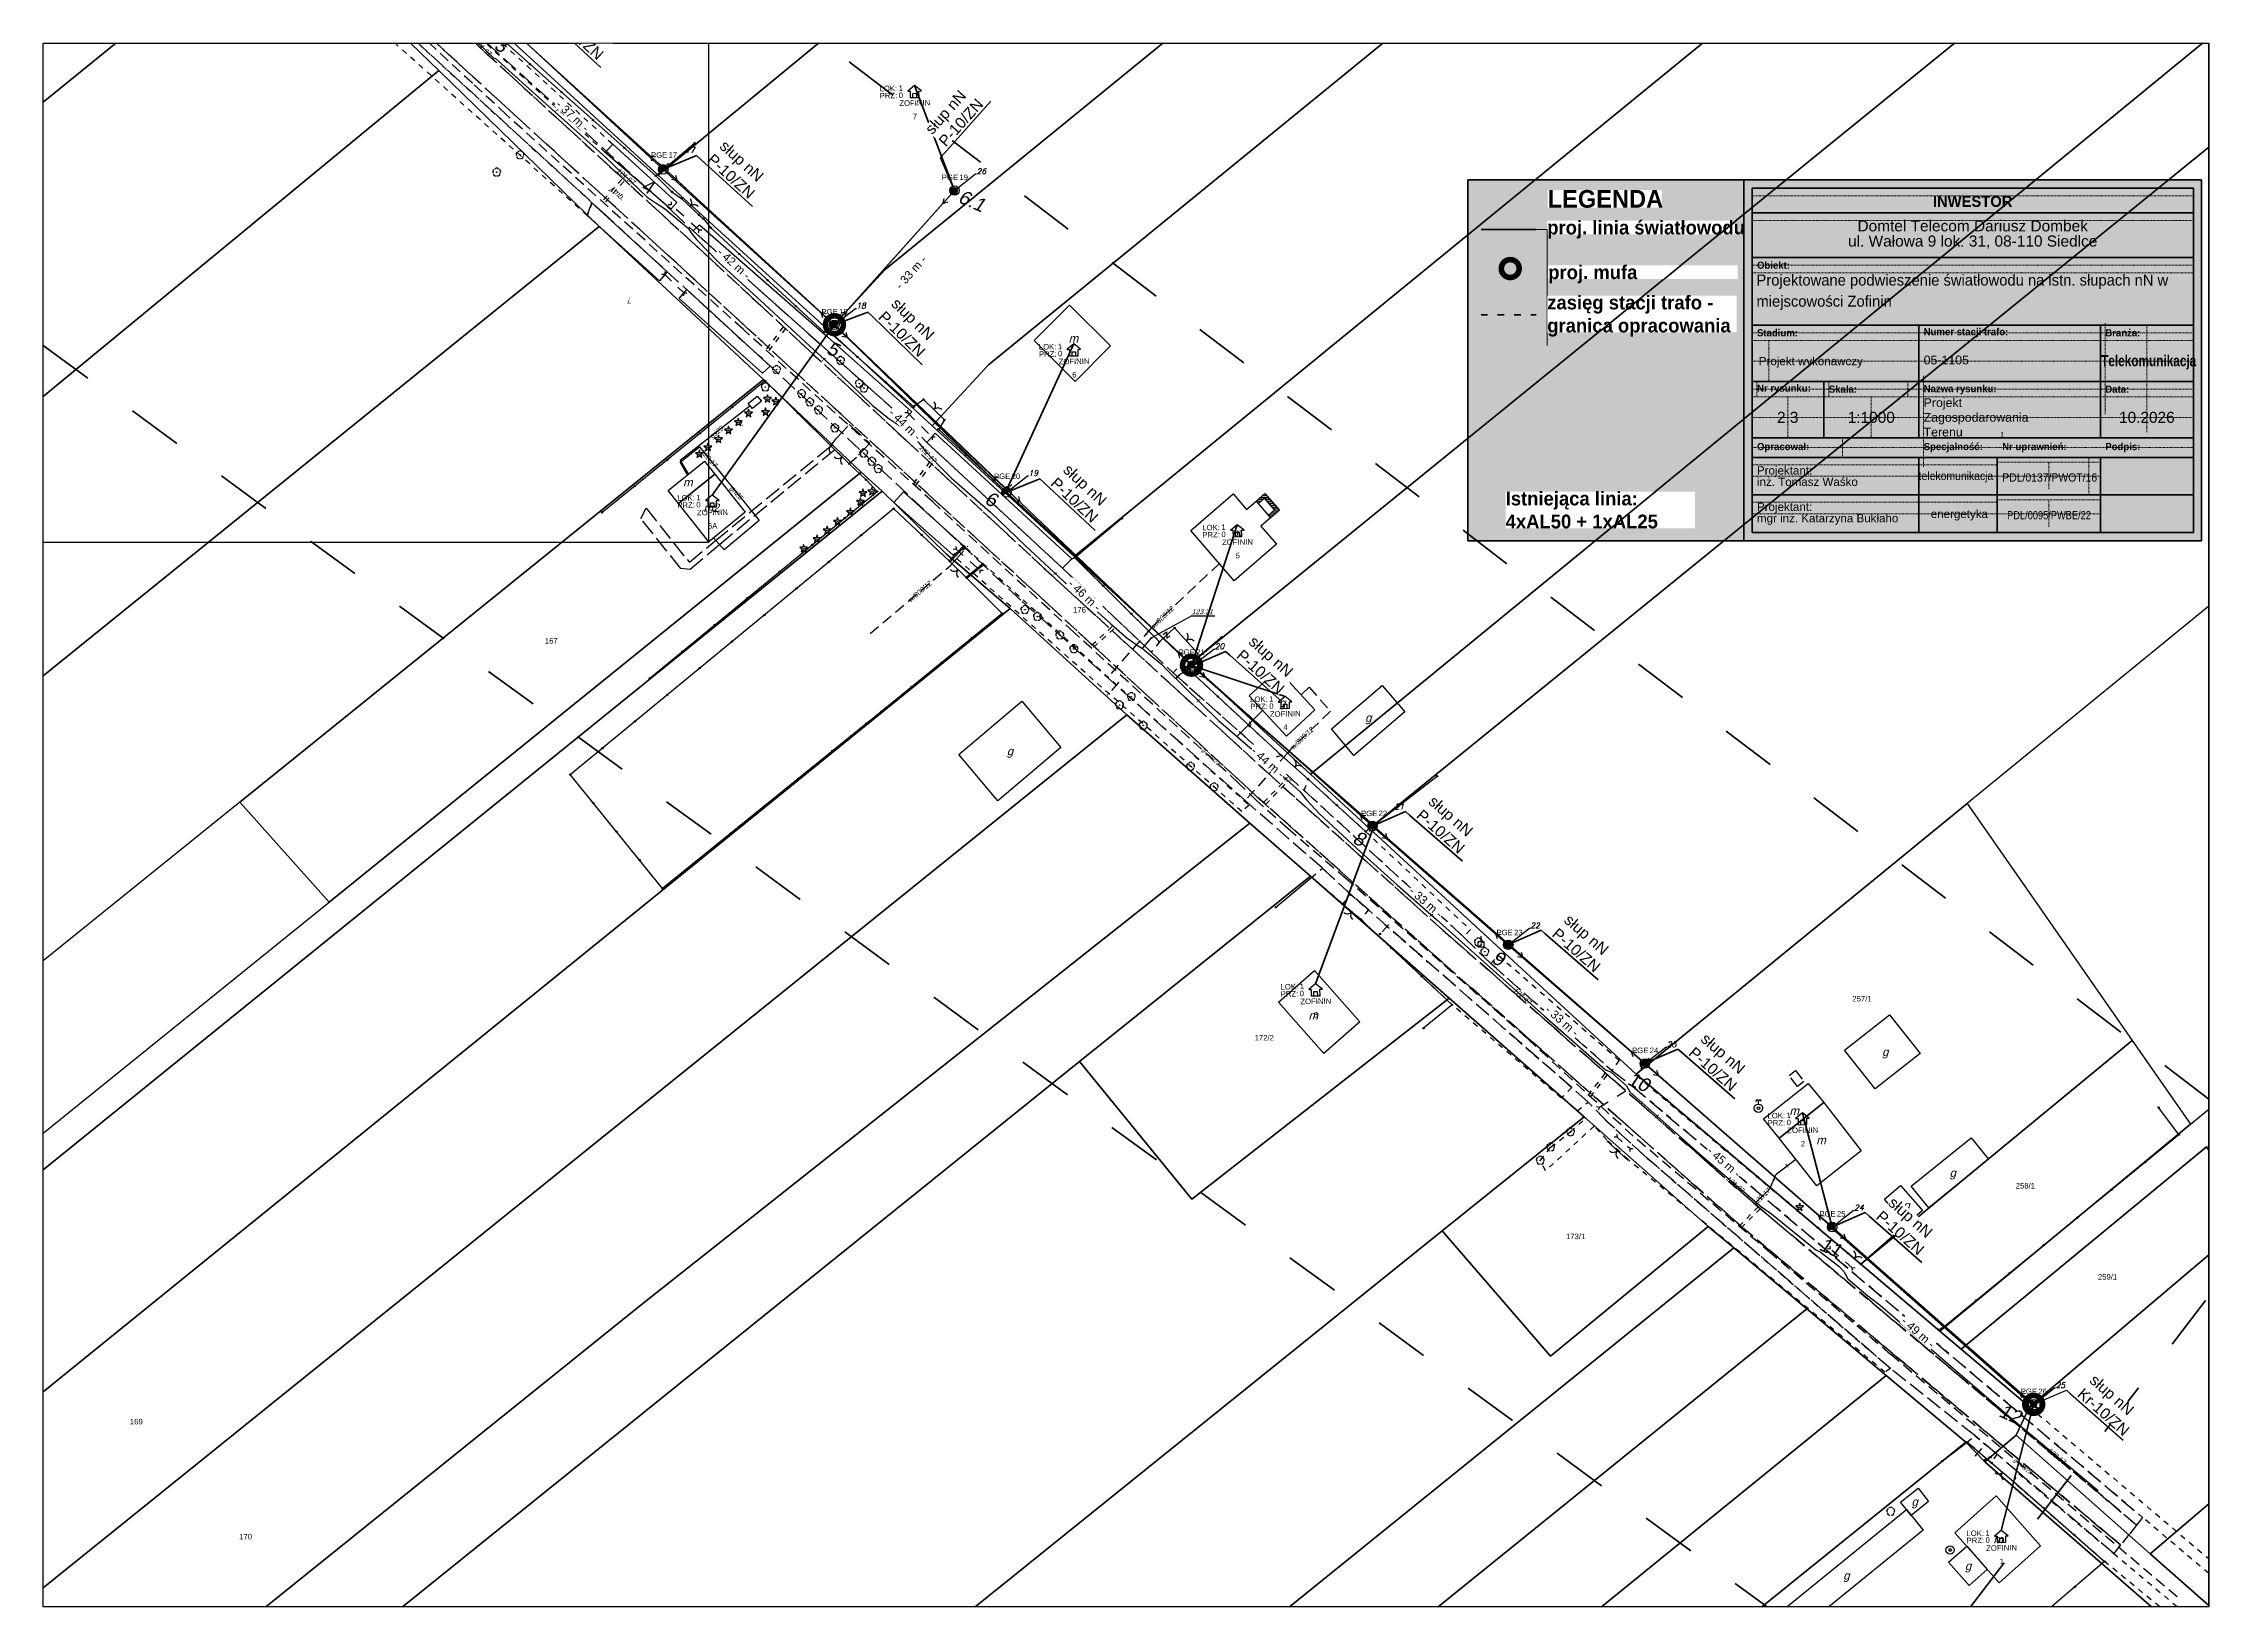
# Paper-space layout '1105-3' of a CAD drawing. Header units: metres, sheet in millimetres. Extents: x 2 to 395, y 1 to 284.
# The model-space entities are those that its viewports show. They can reach past a viewport. Long polylines and large blocks are cut down to what shows.
import ezdxf
from ezdxf import colors
from ezdxf.entities.mleader import LeaderData, LeaderLine
from ezdxf.enums import TextEntityAlignment as Align
from ezdxf.math import Vec2, Vec3

# ---------------------------------------------------------------- set-up
doc = ezdxf.new("R2010")
doc.units = ezdxf.units.M
for name, pattern in [('4001', [0]), ('4002', [2, 1, -1]), ('4003', [3, 2, -1]), ('4004', [4, 3, -1]), ('ACAD_ISO03W100', [30, 12, -18]), ('DGN Style 2', [0.005224, 0.003135, -0.00209])]:
    doc.linetypes.add(name, pattern=pattern)
doc.layers.add('!tele', color=30, linetype='Continuous', lineweight=50, plot=False)
doc.layers.add('@KonstrTabelki', color=253, linetype='DGN Style 2', lineweight=0, plot=False)
for name, color, linetype, lineweight in [('!trafo', 6, '4002', 50), ('@Tabelka', 7, 'Continuous', 13), ('_KABEL_ABONENCKI_NAPOWIETRZNY', 104, 'Continuous', 50), ('_mm zasięg trafo', 6, 'ACAD_ISO03W100', 35), ('_MUFA', 202, 'Continuous', 30), ('_numery slupow etap 4 cz. 2', 7, 'Continuous', 40), ('_PA_OPCJONALNE', 1, 'Continuous', 30), ('_SIEC_NAPOWIETRZNA', 5, 'Continuous', 50), ('_SLUP_DZIERZAWIONY_ENERGETYCZNY', 1, 'Continuous', 30), ('_światłowód', 30, 'Continuous', 50)]:
    doc.layers.add(name, color=color, linetype=linetype, lineweight=lineweight)
for name, color, linetype in [('_MM mufy', 3, 'Continuous'), ('_MM opisy', 7, 'Continuous'), ('_MM slupy', 5, 'Continuous'), ('Budynki', 7, 'Continuous'), ('Cmentarze_i_pomniki', 184, 'Continuous'), ('Drogi', 135, 'Continuous'), ('Dzialki', 165, 'Continuous'), ('Elementy_budynkow', 7, 'Continuous'), ('Ewidencja_drog', 135, 'Continuous'), ('Linie_napowietrzne', 184, 'Continuous'), ('makro-numeracja-punktow', 7, 'Continuous'), ('Ogrodzenia', 184, 'Continuous'), ('Projekty', 252, 'Continuous'), ('Roslinnosc', 104, 'Continuous'), ('Uz_Gaz', 54, 'Continuous'), ('Uz_Specjalne', 7, 'Continuous'), ('Uz_Telekomunikacja', 252, 'Continuous'), ('Wody', 184, 'Continuous')]:
    doc.layers.add(name, color=color, linetype=linetype)
doc.layers.add('DIM', color=7, linetype='Continuous', plot=False)
doc.layers.get('_MUFA').off()
doc.styles.add('BardzoMale-PrawaGora', font='arial.ttf', dxfattribs={"height": 0.0025})
doc.styles.add('DYN_DIM', font='arial.ttf')
doc.styles.add('GeodText', font='romans.shx', dxfattribs={"oblique": 14.323945})
doc.styles.get("Standard").update_dxf_attribs({"font": 'arial.ttf'})
doc.dimstyles.new('opis linie', dxfattribs={"dimtxt": 1.5, "dimasz": 0.18, "dimexe": 0.18, "dimexo": 0.0625, "dimgap": 2.5, "dimtad": 4, "dimdec": 0, "dimzin": 0, "dimdsep": 46, "dimtxsty": 'Standard', "dimcen": 0.09, "dimse1": 1, "dimse2": 1, "dimsd1": 1, "dimsd2": 1, "dimclrt": 256, "dimadec": 0, "dimazin": 0, "dimtfac": 1, "dimtdec": 0, "dimtofl": 0, "dimtmove": 0, "dimatfit": 3, "dimfxl": 1, "dimtfill": 1, "dimtolj": 1, "dimtzin": 0, "dimarcsym": 0})
doc.dimstyles.get("Standard").update_dxf_attribs({"dimtxt": 0.18, "dimasz": 0.18, "dimexe": 0.18, "dimexo": 0.0625, "dimgap": 0.09, "dimtad": 0, "dimtih": 1, "dimtoh": 1, "dimdec": 4, "dimzin": 0, "dimdsep": 46, "dimtxsty": 'Standard', "dimcen": 0.09, "dimadec": 0, "dimazin": 0, "dimtfac": 1, "dimtdec": 4, "dimtofl": 0, "dimtmove": 0, "dimatfit": 3, "dimfxl": 1, "dimtolj": 1, "dimtzin": 0, "dimarcsym": 0})

# ---------------------------------------------------------------- blocks, each defined once
blk = doc.blocks.new('tabelka')
at = {"true_color": 0xffffff, "transparency": 33554687}
h = blk.add_hatch(color=7, dxfattribs=at)
h.dxf.hatch_style = 1
h.paths.add_polyline_path([(-83, 65.41), (0, 65.41), (0, 0), (-83, 0)])
at = {"layer": '@KonstrTabelki', "lineweight": 0}
for p, q in [((-1.5, 62.52), (-81.5, 62.52)), ((-1.5, 58.08), (-81.5, 58.08)), ((-1.5, 49.94), (-81.5, 49.94)), ((-81.5, 48.55), (-1.5, 48.55)), ((-17.47, 39.44), (-17.47, 22.94)), ((-1.5, 37.69), (-81.5, 37.69)), ((-81.5, 36.3), (-1.5, 36.3)), ((-78.46, 36.3), (-78.46, 28.86)), ((-9.93, 19.68), (-9.93, 39.08)), ((-81.5, 32.58), (-1.5, 32.58)), ((-80.6, 28.86), (-80.6, 26.08)), ((-67.58, 28.86), (-67.58, 26.08)), ((-53.27, 26.08), (-53.27, 28.86)), ((-50.39, 29.9), (-50.39, 18.64)), ((-17.47, 28.86), (-17.47, 22.94)), ((-9.93, 19.68), (-9.93, 28.86)), ((-1.5, 27.47), (-81.5, 27.47)), ((-81.5, 26.08), (-1.5, 26.08)), ((-74.99, 18.64), (-74.99, 26.08)), ((-59.88, 18.64), (-59.88, 26.08)), ((-1.5, 27.47), (-18.36, 27.47)), ((-1.5, 22.36), (-81.5, 22.36)), ((-36.15, 19.68), (-36.15, 18.64)), ((-1.5, 22.36), (-18.36, 22.36)), ((-81.5, 16.88), (-1.5, 16.88)), ((-65.11, 18.64), (-65.11, 15.11)), ((-50.39, 18.64), (-50.39, 13.41)), ((-37.05, 13.77), (-81.5, 13.77)), ((-37.05, 14.25), (-18.36, 14.25)), ((-27.71, 14.25), (-27.71, 9.31)), ((-20.43, 15.11), (-20.43, 8.31)), ((-37.05, 11.71), (-81.5, 11.71)), ((-18.36, 11.71), (-37.05, 11.71)), ((-37.05, 6.97), (-81.5, 6.97)), ((-37.05, 4.9), (-81.5, 4.9)), ((-37.05, 7.44), (-18.36, 7.44)), ((-18.36, 4.9), (-37.05, 4.9)), ((-27.71, 7.44), (-27.71, 2.5))]:
    blk.add_line(p, q, dxfattribs=at)
at = {"layer": '@KonstrTabelki'}
for points in [[(-51.29, 28.86), (-51.29, 39.08)], [(-51.29, 18.64), (-51.29, 28.86)]]:
    blk.add_lwpolyline(points, dxfattribs=at)
at = {"layer": '@Tabelka', "lineweight": 40}
for p, q in [((0, 65.41), (-83, 65.41)), ((-83, 65.41), (-83, 0)), ((-81.5, 63.91), (-1.5, 63.91)), ((-1.5, 63.91), (-81.5, 63.91)), ((-81.5, 63.91), (-81.5, 1.5)), ((-1.5, 1.5), (-1.5, 63.91)), ((0, 0), (0, 65.41)), ((-81.5, 59.47), (-1.5, 59.47)), ((-81.5, 51.33), (-1.5, 51.33)), ((-81.5, 39.08), (-1.5, 39.08)), ((-81.5, 39.08), (-18.36, 39.08)), ((-51.29, 28.86), (-51.29, 39.08)), ((-51.29, 28.86), (-51.29, 35.67)), ((-18.36, 39.08), (-18.36, 28.86)), ((-81.5, 28.86), (-18.36, 28.86)), ((-68.48, 18.64), (-68.48, 28.86)), ((-51.29, 18.64), (-51.29, 28.86)), ((-18.36, 28.86), (-1.5, 28.86)), ((-18.36, 28.86), (-18.36, 18.64)), ((-51.29, 18.64), (-51.29, 25.45)), ((-18.36, 25.45), (-18.36, 18.64)), ((-81.5, 18.64), (-1.5, 18.64)), ((-81.5, 18.64), (-1.5, 18.64)), ((-81.5, 15.11), (-1.5, 15.11)), ((-51.29, 1.5), (-51.29, 15.11)), ((-37.05, 1.5), (-37.05, 15.11)), ((-18.36, 15.11), (-18.36, 1.5)), ((-81.5, 8.31), (-1.5, 8.31)), ((-81.5, 8.31), (-1.5, 8.31)), ((-81.5, 1.5), (-1.5, 1.5)), ((-83, 0), (0, 0))]:
    blk.add_line(p, q, dxfattribs=at)
at = {"layer": '@Tabelka'}
for s, insert, char_height, attachment_point, line_spacing_factor in [('{\\fLato Light|b1|i0|c238|p34;INWESTOR}', (-41.5, 62.52), 2, 2, 0.825), ('Domtel Telecom Dariusz Dombek\\Pul. Wałowa 9 lok. 31, 08-110 Siedlce', (-41.5, 58.08), 2, 2, 0.825), ('{\\fLato Light|b1|i0|c238|p34;Obiekt:}', (-80.6, 49.94), 1.3, 4, 0.946154), ('{\\fLato Light|b1|i0|c238|p34;Branża:}', (-17.47, 37.69), 1.3, 4, 0.946154), ('Projekt wykonawczy', (-80.27, 32.34), 1.5, 4, 0.825), ('{\\fLato Light|b1|i0|c238|p34;\\W0.8;Telekomunikacja}', (-9.6, 32.34), 2, 5, 0.76875), ('{\\fLato Light|b1|i0|c238|p34;Nr rysunku:}', (-80.6, 27.47), 1.3, 4, 0.946154), ('{\\fLato Light|b1|i0|c238|p34;Skala:}', (-67.58, 27.47), 1.3, 4, 0.946154), ('{\\fLato Light|b1|i0|c238|p34;Nazwa rysunku:}', (-50.39, 27.38), 1.3, 4, 0.946154), ('{\\fLato Light|b1|i0|c238|p34;Data:}', (-17.47, 27.47), 1.3, 4, 0.946154), ('10.2026', (-9.93, 22.36), 2, 5, 0.825), ('{\\fLato Light|b1|i0|c238|p34;Opracował:}', (-80.6, 16.88), 1.3, 4, 0.946154), ('{\\fLato Light|b1|i0|c238|p34;Specjalność:}', (-50.39, 16.88), 1.3, 4, 0.946154), ('{\\fLato Light|b1|i0|c238|p34;Nr uprawnień:}', (-36.15, 16.88), 1.3, 4, 0.946154), ('{\\fLato Light|b1|i0|c238|p34;Podpis:}', (-17.47, 16.88), 1.3, 4, 0.946154)]:
    blk.add_mtext(s, dxfattribs=dict(at, insert=insert, char_height=char_height, attachment_point=attachment_point, line_spacing_factor=line_spacing_factor))
for s, insert, char_height, width, attachment_point, line_spacing_factor in [('{\\fLato Light|b1|i0|c238|p34;Stadium:}', (-80.6, 37.69), 1.3, 8.6456, 4, 0.946154), ('{\\fLato Light|b1|i0|c238|p34;Numer stacji trafo:}', (-50.39, 37.69), 1.3, 16.1141, 4, 0.946154), ('Projektant:\\Pinż. Tomasz Waśko', (-80.6, 11.71), 1.5, 27.9275, 4, 0.825), ('{\\W0.9;telekomunikacja}', (-44.53, 11.53), 1.5, 22.915, 5, 0.825), ('{\\W0.9;PDL/0137/PWOT/16}', (-27.54, 11.46), 1.5, 22.915, 5, 0.825), ('Projektant:\\Pmgr inż. Katarzyna Bukłaho', (-80.6, 4.9), 1.5, 27.9275, 4, 0.825), ('energetyka', (-43.91, 4.64), 1.5, 22.915, 5, 0.825), ('{\\W0.8;PDL/0095/PWBE/22}', (-27.66, 4.62), 1.5, 22.915, 5, 0.825)]:
    blk.add_mtext(s, dxfattribs=dict(at, insert=insert, char_height=char_height, width=width, attachment_point=attachment_point, line_spacing_factor=line_spacing_factor))
blk = doc.blocks.new('mufa')
at = {"layer": '_MM mufy'}
h = blk.add_hatch(color=256, dxfattribs=at)
h.dxf.hatch_style = 1
h.paths.add_polyline_path([(2.15, 0.12, 1), (-2.1, -0.05, 1)])
h.paths.add_polyline_path([(-1.1, -0.01, -1), (1.15, 0.08, -1)], flags=16)
h.paths.add_polyline_path([(-0.83, 0, -1), (0.88, 0.07, -1)], flags=0)
blk = doc.blocks.new('legenda')
at = {"true_color": 0xffffff, "transparency": 33554687}
h = blk.add_hatch(color=7, dxfattribs=at)
h.dxf.hatch_style = 1
h.paths.add_polyline_path([(-50, 65.41), (0, 65.41), (0, 0), (-50, 0)])
at = {"lineweight": 40}
blk.add_lwpolyline([(0, 65.41), (-50, 65.41), (-50, 0)], dxfattribs=at)
at = {"layer": '_mm zasięg trafo', "lineweight": 40, "ltscale": 0.1}
blk.add_lwpolyline([(-47.62, 40.95), (-37.62, 40.95)], dxfattribs=at)
at = {"layer": '_światłowód', "lineweight": 40}
blk.add_lwpolyline([(-47.62, 56.41), (-37.62, 56.41)], dxfattribs=at)
at = {"layer": '_mm zasięg trafo'}
blk.add_blockref('mufa', (-42.35, 49.31), dxfattribs=at)
at = {"layer": '_mm zasięg trafo', "bg_fill": 3, "box_fill_scale": 1, "bg_fill_color": 256, "bg_fill_transparency": 0}
for s, width, heights, insert, char_height, attachment_point in [('{\\fLato Light|b1|i0|c238|p34;\\C7;LEGENDA}', 20.65, [-3.27], (-35.53, 63.58), 3.2, 1), ('\\pxt4;{\\fLato Light|b1|i0|c238|p34;\\C7;proj. linia światłowodu}', 34.3358, [0], (-35.62, 56.41), 2.5, 4)]:
    blk.add_mtext_dynamic_manual_height_columns(s, width=width, gutter_width=1, heights=heights, dxfattribs=dict(at, insert=insert, char_height=char_height, attachment_point=attachment_point))
at = {"layer": 'Defpoints', "color": 252, "lineweight": 0, "true_color": 0x939598}
blk.add_lwpolyline([(-37.62, 56.41), (-35.62, 56.41), (-35.62, 35.41)], dxfattribs=at)
at = {"layer": '_mm zasięg trafo', "char_height": 2.5, "attachment_point": 4, "bg_fill": 3, "box_fill_scale": 1, "bg_fill_color": 256, "bg_fill_transparency": 0}
for s, heights, insert in [('\\pxt4;{\\fLato Light|b1|i0|c238|p34;\\C7;proj. mufa}', [0], (-35.44, 48.3)), ('\\pxt4;{\\fLato Light|b1|i0|c238|p34;\\C7;zasięg stacji trafo - granica opracowania}', [-7.36], (-35.62, 40.72))]:
    blk.add_mtext_dynamic_manual_height_columns(s, width=34.3358, gutter_width=1, heights=heights, dxfattribs=dict(at, insert=insert))
at = {"lineweight": 40}
blk.add_lwpolyline([(-50, 0), (0, 0), (0, 65.41)], dxfattribs=at)
at = {"layer": '_mm zasięg trafo', "insert": (-43.16, 5.56), "char_height": 2.5, "attachment_point": 4, "bg_fill": 3, "box_fill_scale": 1, "bg_fill_color": 256, "bg_fill_transparency": 0}
blk.add_mtext_dynamic_manual_height_columns('\\pxt4;{\\fLato Light|b1|i0|c238|p34;\\C7;Istniejąca linia:\\P4xAL50 + 1xAL25}', width=34.3358, gutter_width=1, heights=[-6.79], dxfattribs=at)
blk = doc.blocks.new('2283')
at = {"layer": 'Ogrodzenia', "color": 184, "linetype": 'Continuous'}
blk.add_line((0, 0), (0, 1), dxfattribs=at)
blk = doc.blocks.new('1283')
at = {"layer": 'Ogrodzenia', "color": 184, "linetype": 'Continuous'}
for centre, start, end in [((0, 2), 270, 0), ((0, -2), 0, 90)]:
    blk.add_arc(centre, 2, start, end, dxfattribs=at)
blk = doc.blocks.new('1281')
at = {"layer": 'Ogrodzenia', "color": 184, "linetype": 'Continuous'}
for radius in [0.24, 0.16, 0.08]:
    blk.add_circle((0, 0), radius, dxfattribs=at)
blk = doc.blocks.new('2554')
at = {"layer": 'Drogi', "color": 8, "linetype": '4002'}
blk.add_line((0, 0), (0, 1), dxfattribs=at)
blk = doc.blocks.new('1554')
at = {"layer": 'Drogi', "color": 8, "linetype": 'Continuous'}
for p, q in [((-0.75, -0.75), (0, 0)), ((0, 0), (0.75, -0.75))]:
    blk.add_line(p, q, dxfattribs=at)
blk = doc.blocks.new('1652')
at = {"layer": 'Wody', "color": 184, "linetype": 'Continuous'}
blk.add_line((0, 1.5), (0, 2.5), dxfattribs=at)
for radius in [1.5, 0.5]:
    blk.add_circle((0, 0), radius, dxfattribs=at)
for centre in [(-0.5, 2.5), (0.5, 2.5)]:
    blk.add_arc(centre, 0.5, 0, 180, dxfattribs=at)
blk = doc.blocks.new('1422')
at = {"layer": 'Roslinnosc', "color": 104, "linetype": 'Continuous'}
blk.add_circle((0, 0), 0.1, dxfattribs=at)
for centre, start, end in [((-0.71, 0.23), 102.5, 221.75), ((0, 0.75), 30.19, 149.77), ((0.71, 0.23), 318.3, 77.49), ((-0.44, -0.61), 174.33, 293.45), ((0.44, -0.61), 246.24, 5.74)]:
    blk.add_arc(centre, 0.75, start, end, dxfattribs=at)
blk = doc.blocks.new('1374')
at = {"layer": 'Cmentarze_i_pomniki', "color": 184, "linetype": 'Continuous'}
for p, q in [((-1, 1), (1, 1)), ((-1, -1), (-1, 1)), ((-0.3, 2), (0.3, 2)), ((0, 1), (0, 3)), ((1, 1), (1, -1)), ((1, -1), (-1, -1))]:
    blk.add_line(p, q, dxfattribs=at)
blk = doc.blocks.new('1291')
at = {"layer": 'Ogrodzenia', "color": 7, "linetype": 'Continuous'}
for p, q in [((-0.75, 1), (0.75, 1)), ((0.75, 1), (-0.75, -1)), ((-0.75, -1), (0.75, -1))]:
    blk.add_line(p, q, dxfattribs=at)
blk = doc.blocks.new('2284')
at = {"layer": 'Ogrodzenia', "color": 184, "linetype": 'Continuous'}
blk.add_line((0, 0), (0, 1), dxfattribs=at)
blk = doc.blocks.new('1284')
at = {"layer": 'Ogrodzenia', "color": 184, "linetype": 'Continuous'}
blk.add_arc((0, 2), 2, 270, 0, dxfattribs=at)
blk = doc.blocks.new('1412')
at = {"layer": 'Roslinnosc', "color": 104, "linetype": 'Continuous'}
for p, q in [((-0.33, 0.47), (-1.43, 0.47)), ((-1.43, 0.47), (-0.55, -0.17)), ((0, 1.5), (-0.33, 0.47)), ((0.33, 0.47), (0, 1.5)), ((1.43, 0.47), (0.33, 0.47)), ((0.55, -0.17), (1.43, 0.47)), ((-0.55, -0.17), (-0.88, -1.21)), ((-0.88, -1.21), (0, -0.57)), ((0, -0.57), (0.88, -1.21)), ((0.88, -1.21), (0.55, -0.17))]:
    blk.add_line(p, q, dxfattribs=at)
blk.add_circle((0, 0), 0.1, dxfattribs=at)
blk = doc.blocks.new('1651')
at = {"layer": 'Wody', "color": 184, "linetype": 'Continuous'}
for radius in [1.5, 0.5]:
    blk.add_circle((0, 0), radius, dxfattribs=at)
blk = doc.blocks.new('1363')
at = {"layer": 'Linie_napowietrzne', "color": 184, "linetype": 'Continuous'}
for p, q in [((-1.5, 0), (-2.5, 0)), ((0, 1.5), (0, 2.5)), ((1.5, 0), (2.5, 0)), ((0, -1.5), (0, -2.5))]:
    blk.add_line(p, q, dxfattribs=at)
blk.add_circle((0, 0), 0.5, dxfattribs=at)
blk = doc.blocks.new('1389')
at = {"layer": 'Projekty', "color": 1, "linetype": 'Continuous'}
blk.add_circle((0, 0), 0.3, dxfattribs=at)
blk = doc.blocks.new('1423')
at = {"layer": 'Roslinnosc', "color": 104, "linetype": 'Continuous'}
for centre, start, end in [((-0.71, 0.23), 102.5, 221.75), ((0, 0.75), 30.19, 149.77), ((0.71, 0.23), 318.3, 77.49), ((-0.44, -0.61), 174.33, 293.45), ((0.44, -0.61), 246.24, 5.74)]:
    blk.add_arc(centre, 0.75, start, end, dxfattribs=at)
blk = doc.blocks.new('1361')
at = {"layer": 'Linie_napowietrzne', "color": 184, "linetype": 'Continuous'}
blk.add_circle((0, 0), 0.5, dxfattribs=at)
blk = doc.blocks.new('1366')
at = {"layer": 'Linie_napowietrzne', "color": 184, "linetype": 'Continuous'}
for p, q in [((0, 1), (0, 11)), ((-1, 4.8), (0, 6.5)), ((1, 4.8), (0, 6.5))]:
    blk.add_line(p, q, dxfattribs=at)
blk = doc.blocks.new('2361')
at = {"layer": 'Linie_napowietrzne', "color": 184, "linetype": 'Continuous'}
for p, q in [((0, 0.66), (0, 1)), ((0, 0.33), (0, 0.6)), ((0, 0), (0, 0.3))]:
    blk.add_line(p, q, dxfattribs=at)
blk = doc.blocks.new('1753')
at = {"layer": 'Uz_Telekomunikacja', "color": 220, "linetype": 'Continuous'}
for radius in [0.16, 0.08]:
    blk.add_circle((0, 0), radius, dxfattribs=at)
blk = doc.blocks.new('1756')
at = {"layer": 'Uz_Telekomunikacja', "color": 220, "linetype": 'Continuous'}
for radius in [0.16, 0.08]:
    blk.add_circle((0, 0), radius, dxfattribs=at)
blk = doc.blocks.new('1746')
at = {"layer": 'Uz_Gaz', "color": 54, "linetype": 'Continuous'}
for radius in [0.16, 0.08]:
    blk.add_circle((0, 0), radius, dxfattribs=at)
blk = doc.blocks.new('ADRES')
for points in [[(0.79, -2.15), (0.79, -2.15), (0.79, -0.99), (1.24, -0.99), (0, 0), (-1.24, -0.99), (-0.79, -0.99), (-0.79, -2.15), (0.79, -2.15), (0.79, -2.15)], [(-0.31, -2.15), (-0.31, -1.4), (0.31, -1.4), (0.31, -2.15)]]:
    blk.add_lwpolyline(points)
at = {"color": 212, "insert": (-3.15, -0.43), "char_height": 1, "width": 1e-16, "attachment_point": 6}
blk.add_mtext('LOK:  ', dxfattribs=at)
at = {"color": 4, "insert": (-3.15, -1.72), "char_height": 1, "width": 1e-16, "attachment_point": 6}
blk.add_mtext('PRZ: ', dxfattribs=at)
at = {"color": 7}
for tag, flags, p in [('ID_OBSZARU', 13, (29.07, 23.06)), ('WOJEWODZTWO', 13, (23.29, 19.95)), ('POWIAT', 13, (29.07, 18.51)), ('GMINA', 13, (29.07, 16.8)), ('TERC', 13, (29.07, 15.22)), ('SIMC', 13, (29.07, 13.42)), ('ULIC', 13, (29.07, 11.76)), ('SZEROKOSC_GEOGRAFICZNA', 13, (18.71, 10.18)), ('DLUGOSC_GEOGRAFICZNA', 13, (29.07, 8.25)), ('KATEGORIA_STAWKI_JEDNOSTKOWEJ_100', 13, (29.07, 4.77)), ('KWOTA_STAWKI_JEDNOSTKOWEJ_100', 13, (29.07, 2.89)), ('DOFINANSOWANIE_95', 13, (29.07, 0.87)), ('MIEJSCOWOSC', 12, (0, -3.65)), ('ULICA', 12, (0, -4.88)), ('NR_PORZADKOWY', 12, (0, -6.09))]:
    blk.add_attdef(tag, text='', height=1, dxfattribs=dict(at, flags=flags)).set_placement(p, align=Align.CENTER)
at = {"color": 1}
for tag, flags, p in [('ID_PA', 5, (29.07, 21.57)), ('RODZAJ_OBIEKTU', 5, (29.07, 6.63)), ('ZAPAS', 13, (29.07, -2.62))]:
    blk.add_attdef(tag, text='', height=1, dxfattribs=dict(at, flags=flags)).set_placement(p, align=Align.CENTER)
at = {"color": 212, "flags": 12}
blk.add_attdef('LICZBA_LOKALI', text='', height=1, dxfattribs=at).set_placement((-2.88, -0.43), align=Align.MIDDLE_LEFT)
at = {"color": 150, "flags": 12}
for tag, p in [('MUFA', (1.78, -0.93)), ('NUMER_WLOKNA', (1.86, -2.2))]:
    blk.add_attdef(tag, p, '', height=1, dxfattribs=at)
at = {"color": 7, "style": 'DYN_DIM', "flags": 13}
blk.add_attdef('ODC_FUNKCJONALNY', text='', height=1, dxfattribs=at).set_placement((29.07, -1.01), align=Align.CENTER)
at = {"color": 4, "flags": 12}
blk.add_attdef('LICZBA_SED_W_DANYM_PA', text='', height=1, dxfattribs=at).set_placement((-2.88, -1.72), align=Align.MIDDLE_LEFT)
blk = doc.blocks.new('SLUP_DZIERZAWIONY')
h = blk.add_hatch(color=256)
h.dxf.hatch_style = 1
h.paths.add_polyline_path([(0.53, 0, 1), (-0.53, 0, 1)])
at = {"lineweight": 30}
blk.add_circle((0, 0), 0.527, dxfattribs=at)
at = {"color": 7, "style": 'DYN_DIM', "flags": 13}
blk.add_attdef('ODC_FUNKCJONALNY', text='', height=1, dxfattribs=at).set_placement((0.36, 3.33), align=Align.CENTER)
at = {"color": 7, "flags": 12}
blk.add_attdef('WLASCICIEL', text='', height=1, dxfattribs=at).set_placement((0.63, 1.89), align=Align.RIGHT)
blk.add_attdef('SLUP_NUMER', (0.87, 1.89), '', height=1, dxfattribs=at)
blk.add_attdef('TYP', text='', height=1, dxfattribs=at).set_placement((0, -2.82), align=Align.CENTER)
blk = doc.blocks.new('MUFA_II')
at = {"layer": '_MM mufy'}
h = blk.add_hatch(color=256, dxfattribs=at)
h.dxf.hatch_style = 1
h.paths.add_polyline_path([(2.15, 0.12, 1), (-2.1, -0.05, 1)])
h.paths.add_polyline_path([(-1.1, -0.01, -1), (1.15, 0.08, -1)], flags=16)
h.paths.add_polyline_path([(-0.83, 0, -1), (0.88, 0.07, -1)], flags=0)
blk = doc.blocks.new('ZN')
at = {"layer": '_MM slupy', "transparency": 33554687}
h = blk.add_hatch(color=256, dxfattribs=at)
h.dxf.hatch_style = 1
h.paths.add_polyline_path([(0, -0.86), (0, 0.86, 1)])
at = {"layer": '_MM slupy'}
blk.add_circle((0, 0), 0.857, dxfattribs=at)
blk = doc.blocks.new('R')
at = {"layer": '_MM slupy', "transparency": 33554687}
h = blk.add_hatch(color=256, dxfattribs=at)
h.dxf.hatch_style = 1
h.paths.add_polyline_path([(-0.93, -0.86), (-0.93, 0.86, 1)])
h = blk.add_hatch(color=256, dxfattribs=at)
h.dxf.hatch_style = 1
h.paths.add_polyline_path([(0.93, 0.86), (0.93, -0.86, 1)])
at = {"layer": '_MM slupy'}
for points in [[(-0.93, 0.86), (0.93, 0.86)], [(-0.93, -0.86), (0.93, -0.86)]]:
    blk.add_lwpolyline(points, dxfattribs=at)
for centre in [(-0.93, 0), (0.93, 0)]:
    blk.add_circle(centre, 0.857, dxfattribs=at)
blk = doc.blocks.new('*D168')
at = {"layer": 'Defpoints', "color": 0}
for p in [(7544887.99, 5808694.59), (7544888.55, 5808694.09), (7544866.2, 5808670.24)]:
    blk.add_point(p, dxfattribs=at)
at = {"layer": 'DIM', "insert": (7544880.09, 5808679.74), "char_height": 1.5, "attachment_point": 5, "rotation": 48.1754, "bg_fill": 3, "box_fill_scale": 1.1, "bg_fill_color": 9, "bg_fill_true_color": 13158600, "bg_fill_transparency": 0}
blk.add_mtext('\\A1;- 33 m -', dxfattribs=at)
blk = doc.blocks.new('*D284')
at = {"layer": 'Defpoints', "color": 0}
for p in [(7544778.25, 5808750.65), (7544807.27, 5808723.12), (7544807.78, 5808723.68)]:
    blk.add_point(p, dxfattribs=at)
at = {"layer": 'DIM', "insert": (7544790.3, 5808734.2), "char_height": 1.5, "attachment_point": 5, "rotation": 317.5892, "bg_fill": 3, "box_fill_scale": 1.1, "bg_fill_color": 9, "bg_fill_true_color": 13158600, "bg_fill_transparency": 0}
blk.add_mtext('\\A1;- 40 m -', dxfattribs=at)
blk = doc.blocks.new('*D285')
at = {"layer": 'Defpoints', "color": 0}
for p in [(7544807.78, 5808723.68), (7544834.68, 5808697.87), (7544835.19, 5808698.42)]:
    blk.add_point(p, dxfattribs=at)
at = {"layer": 'DIM', "insert": (7544818.76, 5808708.09), "char_height": 1.5, "attachment_point": 5, "rotation": 317.3386, "bg_fill": 3, "box_fill_scale": 1.1, "bg_fill_color": 9, "bg_fill_true_color": 13158600, "bg_fill_transparency": 0}
blk.add_mtext('\\A1;- 37 m -', dxfattribs=at)
blk = doc.blocks.new('*D286')
at = {"layer": 'Defpoints', "color": 0}
for p in [(7544835.19, 5808698.42), (7544865.69, 5808669.68), (7544866.19, 5808670.23)]:
    blk.add_point(p, dxfattribs=at)
at = {"layer": 'DIM', "insert": (7544848, 5808681.36), "char_height": 1.5, "attachment_point": 5, "rotation": 317.7227, "bg_fill": 3, "box_fill_scale": 1.1, "bg_fill_color": 9, "bg_fill_true_color": 13158600, "bg_fill_transparency": 0}
blk.add_mtext('\\A1;- 42 m -', dxfattribs=at)
blk = doc.blocks.new('*D287')
at = {"layer": 'Defpoints', "color": 0}
for p in [(7544866.19, 5808670.23), (7544896.9, 5808639.34), (7544897.42, 5808639.87)]:
    blk.add_point(p, dxfattribs=at)
at = {"layer": 'DIM', "insert": (7544879.02, 5808652.18), "char_height": 1.5, "attachment_point": 5, "rotation": 315.8168, "bg_fill": 3, "box_fill_scale": 1.1, "bg_fill_color": 9, "bg_fill_true_color": 13158600, "bg_fill_transparency": 0}
blk.add_mtext('\\A1;- 44 m -', dxfattribs=at)
blk = doc.blocks.new('*D288')
at = {"layer": 'Defpoints', "color": 0}
for p in [(7544897.42, 5808639.87), (7544930.64, 5808607.91), (7544931.15, 5808608.46)]:
    blk.add_point(p, dxfattribs=at)
at = {"layer": 'DIM', "insert": (7544911.55, 5808621.23), "char_height": 1.5, "attachment_point": 5, "rotation": 317.0349, "bg_fill": 3, "box_fill_scale": 1.1, "bg_fill_color": 9, "bg_fill_true_color": 13158600, "bg_fill_transparency": 0}
blk.add_mtext('\\A1;- 46 m -', dxfattribs=at)
blk = doc.blocks.new('*D289')
at = {"layer": 'Defpoints', "color": 0}
for p in [(7544931.15, 5808608.46), (7544963.26, 5808578.83), (7544963.76, 5808579.39)]:
    blk.add_point(p, dxfattribs=at)
at = {"layer": 'DIM', "insert": (7544944.79, 5808590.94), "char_height": 1.5, "attachment_point": 5, "rotation": 318.2774, "bg_fill": 3, "box_fill_scale": 1.1, "bg_fill_color": 9, "bg_fill_true_color": 13158600, "bg_fill_transparency": 0}
blk.add_mtext('\\A1;- 44 m -', dxfattribs=at)
blk = doc.blocks.new('*D290')
at = {"layer": 'Defpoints', "color": 0}
for p in [(7544963.76, 5808579.39), (7544987.87, 5808557.3), (7544988.36, 5808557.86)]:
    blk.add_point(p, dxfattribs=at)
at = {"layer": 'DIM', "insert": (7544973.42, 5808565.6), "char_height": 1.5, "attachment_point": 5, "rotation": 318.8225, "bg_fill": 3, "box_fill_scale": 1.1, "bg_fill_color": 9, "bg_fill_true_color": 13158600, "bg_fill_transparency": 0}
blk.add_mtext('\\A1;- 33 m -', dxfattribs=at)
blk = doc.blocks.new('*D291')
at = {"layer": 'Defpoints', "color": 0}
for p in [(7544988.36, 5808557.86), (7545012.63, 5808535.76), (7545013.12, 5808536.33)]:
    blk.add_point(p, dxfattribs=at)
at = {"layer": 'DIM', "insert": (7544998.11, 5808544.07), "char_height": 1.5, "attachment_point": 5, "rotation": 318.9833, "bg_fill": 3, "box_fill_scale": 1.1, "bg_fill_color": 9, "bg_fill_true_color": 13158600, "bg_fill_transparency": 0}
blk.add_mtext('\\A1;- 33 m -', dxfattribs=at)
blk = doc.blocks.new('*D292')
at = {"layer": 'Defpoints', "color": 0}
for p in [(7545013.12, 5808536.33), (7545046.58, 5808506.13), (7545047.07, 5808506.7)]:
    blk.add_point(p, dxfattribs=at)
at = {"layer": 'DIM', "insert": (7545027.46, 5808518.49), "char_height": 1.5, "attachment_point": 5, "rotation": 318.887, "bg_fill": 3, "box_fill_scale": 1.1, "bg_fill_color": 9, "bg_fill_true_color": 13158600, "bg_fill_transparency": 0}
blk.add_mtext('\\A1;- 45 m -', dxfattribs=at)
blk = doc.blocks.new('*D293')
at = {"layer": 'Defpoints', "color": 0}
for p in [(7545047.07, 5808506.7), (7545083.08, 5808473.96), (7545083.58, 5808474.52)]:
    blk.add_point(p, dxfattribs=at)
at = {"layer": 'DIM', "insert": (7545062.67, 5808487.6), "char_height": 1.5, "attachment_point": 5, "rotation": 318.607, "bg_fill": 3, "box_fill_scale": 1.1, "bg_fill_color": 9, "bg_fill_true_color": 13158600, "bg_fill_transparency": 0}
blk.add_mtext('\\A1;- 49 m -', dxfattribs=at)
blk = doc.blocks.new('q')
at = {"layer": '_MM slupy'}
blk.add_blockref('ZN', (0, 0), dxfattribs=at)
at = {"layer": '_MM opisy'}
ml = blk.add_multileader_mtext('Standard', dxfattribs=at)
ml.set_content('\\pxql;słup nN\\PP-10/ZN', color=256)
ml.set_leader_properties()
ml.build(insert=Vec2(0, 0))
ml.multileader.update_dxf_attribs({"has_text_frame": 1, "text_left_attachment_type": 5, "text_right_attachment_type": 5, "dogleg_length": 1, "arrow_head_size": 1})
ctx = ml.context
ctx.base_point, ctx.char_height, ctx.arrow_head_size, ctx.landing_gap_size, ctx.plane_origin = Vec3(3.75, 5.9), 2, 1, 1, Vec3(1.72, -1.42)
ctx.left_attachment, ctx.right_attachment = 5, 5
notes = []
notes.append((ctx, [(0, (1, 1, 0), (2.75, 5.9), (1, 0), 1, [(0, [(0, 0), (2.75, 5.9)], 0, [])])]))
ctx.mtext.insert, ctx.mtext.flow_direction = Vec3(4.75, 11.7), 5
ctx.mtext.has_bg_fill, ctx.mtext.bg_color, ctx.mtext.bg_scale_factor, ctx.mtext.bg_transparency, ctx.mtext.use_window_bg_color = 1, -1023410175, 1, 0, 1
for ctx, leaders in notes:
    for number, flags, end, landing, length, lines in leaders:
        leader = LeaderData()
        leader.index, (leader.has_last_leader_line, leader.has_dogleg_vector, leader.attachment_direction) = number, flags
        leader.last_leader_point, leader.dogleg_vector, leader.dogleg_length = Vec3(end), Vec3(landing), length
        for number, points, colour, breaks in lines:
            line = LeaderLine()
            line.index, line.vertices, line.color, line.breaks = number, Vec3.list(points), colors.encode_raw_color(colour), breaks
            leader.lines.append(line)
        ctx.leaders.append(leader)

msp = doc.modelspace()

# ---------------------------------------------------------------- linework, layer by layer
at = {"layer": '!tele'}
msp.add_lwpolyline([(7544807.78, 5808723.68), (7544835.19, 5808698.42), (7544866.19, 5808670.23), (7544897.42, 5808639.87), (7544931.15, 5808608.46), (7544963.76, 5808579.39), (7544988.36, 5808557.86), (7545013.12, 5808536.33), (7545047.07, 5808506.7), (7545083.58, 5808474.52)], dxfattribs=at)
at = {"layer": '!tele', "elevation": 122.55}
msp.add_lwpolyline([(7544866.2, 5808670.24), (7544887.99, 5808694.59)], dxfattribs=at)
at = {"layer": '!trafo', "ltscale": 10}
msp.add_lwpolyline([(7544322.76, 5809134.51), (7544224.4, 5809031.13), (7545058.88, 5808420.59), (7545132.63, 5808516.69)], close=True, dxfattribs=at)
at = {"layer": '_KABEL_ABONENCKI_NAPOWIETRZNY'}
for points in [[(7544880.72, 5808713.6), (7544887.99, 5808694.59), (7544866.19, 5808670.23)], [(7544844.04, 5808639.39), (7544866.19, 5808670.23)], [(7544909.59, 5808666.77), (7544897.47, 5808640.4), (7544897.08, 5808640.61), (7544866.45, 5808669.9), (7544866.19, 5808670.23)], [(7544939.22, 5808634), (7544930.91, 5808608.51)], [(7544947.89, 5808602.87), (7544930.91, 5808608.51)], [(7544953.41, 5808550.77), (7544963.99, 5808579.29), (7544963.82, 5808579.62), (7544931.25, 5808608.27), (7544930.91, 5808608.51)], [(7545041.67, 5808527.4), (7545047.07, 5808506.7), (7545047.22, 5808506.33), (7545083.21, 5808474.53), (7545083.58, 5808474.52)], [(7545077.73, 5808451.69), (7545083.58, 5808474.52)]]:
    msp.add_lwpolyline(points, dxfattribs=at)
at = {"layer": '_SIEC_NAPOWIETRZNA', "elevation": 122.55}
for points in [[(7544866.2, 5808670.24), (7544835.28, 5808698.65), (7544807.96, 5808723.51), (7544778.46, 5808750.51), (7544742.21, 5808774.47)], [(7544930.91, 5808608.51), (7544897.47, 5808640.4), (7544866.2, 5808670.24), (7544887.99, 5808694.59)], [(7545084.52, 5808473.71), (7545047.07, 5808506.7), (7545013.12, 5808536.33), (7544963.99, 5808579.29), (7544930.91, 5808608.51)]]:
    msp.add_lwpolyline(points, dxfattribs=at)
at = {"layer": 'Budynki', "color": 7, "linetype": 'Continuous'}
msp.add_line((7545039.15, 5808536.08), (7545039.15, 5808536.08), dxfattribs=at)
at = {"layer": 'Budynki', "color": 7, "linetype": '4001'}
for points in [[(7544909.88, 5808659.98, 122.42), (7544902.43, 5808667.38, 122.46), (7544908.82, 5808673.81, 122.64), (7544916.27, 5808666.41, 122.42), (7544909.88, 5808659.98, 122.42)], [(7544842.66, 5808645.54, 0), (7544844.52, 5808643.19, 0), (7544850.06, 5808636.31, 0), (7544843.45, 5808630.93, 0), (7544837.94, 5808637.84, 0), (7544836.07, 5808640.18, 0), (7544842.66, 5808645.54, 0)], [(7544938.68, 5808623.85, 0), (7544930.82, 5808632.96, 0), (7544938.52, 5808639.59, 0), (7544940.93, 5808636.78, 0), (7544942.67, 5808638.29, 0), (7544945.27, 5808635.26, 0), (7544943.53, 5808633.76, 0), (7544946.36, 5808630.46, 0), (7544938.68, 5808623.85, 0)], [(7544948.15, 5808595.68, 0), (7544941.42, 5808603.01, 0), (7544946.61, 5808607.78, 0), (7544953.32, 5808600.46, 0), (7544948.15, 5808595.68, 0)], [(7544960.35, 5808592.17, 0), (7544956.34, 5808597.03, 0), (7544965.52, 5808604.86, 0), (7544969.62, 5808600.06, 0), (7544960.35, 5808592.17, 0)], [(7544888.74, 5808592.34, 122.61), (7544900.18, 5808602, 124.36), (7544907.28, 5808593.6, 122.65), (7544895.84, 5808583.94, 122.61), (7544888.74, 5808592.34, 122.61)], [(7544953.21, 5808553.22, 122.53), (7544961.44, 5808543.92, 122.12), (7544954.92, 5808538.15, 123.4), (7544946.69, 5808547.45, 122.53), (7544953.21, 5808553.22, 122.53)], [(7545057.45, 5808545.19, 0), (7545063.03, 5808538.18, 0), (7545054.84, 5808531.72, 0), (7545049.29, 5808538.73, 0), (7545057.45, 5808545.19, 0)], [(7545045.56, 5808529.25, 0), (7545037.44, 5808522.82, 0), (7545034.64, 5808526.34, 0), (7545042.72, 5808532.74, 0), (7545045.56, 5808529.25, 0)], [(7545037.44, 5808522.82, 0), (7545044.38, 5808528.33, 0), (7545045.56, 5808529.25, 0), (7545052.35, 5808520.49, 0), (7545044.32, 5808514.17, 0), (7545037.44, 5808522.82, 0)], [(7545072.27, 5808522.87, 0), (7545075.41, 5808518.98, 0), (7545064.58, 5808510.19, 0), (7545061.39, 5808514.08, 0), (7545072.27, 5808522.87, 0)], [(7545056.57, 5808511.73, 0), (7545059.43, 5808514.21, 0), (7545063.45, 5808509.69, 0), (7545060.45, 5808507.09, 0), (7545056.57, 5808511.73, 0)], [(7545060.52, 5808455.49, 0), (7545059.48, 5808456.84, 0), (7545062.63, 5808459.39, 0), (7545064.51, 5808456.97, 0), (7545061.38, 5808454.43, 0), (7545060.52, 5808455.49, 0)], [(7545077.34, 5808442.23, 122.99), (7545069.28, 5808451.25, 122.88), (7545076.78, 5808457.95, 122.9), (7545084.84, 5808448.93, 122.99), (7545077.34, 5808442.23, 122.99)], [(7545063.57, 5808451.74, 0), (7545038.71, 5808431.56, 0), (7545035.67, 5808435.31, 0), (7545060.52, 5808455.49, 0), (7545063.57, 5808451.74, 0)], [(7545071.45, 5808448.83, 122.96), (7545075.18, 5808444.64, 122.99), (7545071.92, 5808441.73, 123.18), (7545068.18, 5808445.92, 122.96), (7545071.45, 5808448.83, 122.96)]]:
    msp.add_polyline3d(points, dxfattribs=at)
at = {"layer": 'Drogi', "color": 8, "linetype": '4003'}
for p, q in [((7544782.64, 5808738.25, 122.78), (7544840.38, 5808685.27, 122.97)), ((7544837.57, 5808681.45, 123.06), (7544779.59, 5808734.53, 122.7)), ((7544840.38, 5808685.27, 122.97), (7544907.67, 5808622.93, 123.05)), ((7544905.05, 5808619.5, 123.03), (7544837.57, 5808681.45, 123.06)), ((7544907.67, 5808622.93, 123.05), (7544945.46, 5808588.4)), ((7544942.75, 5808584.77), (7544905.05, 5808619.5, 123.03)), ((7544945.46, 5808588.4), (7544976.46, 5808560.56, 123.43)), ((7544973.53, 5808557.24, 123.43), (7544942.75, 5808584.77)), ((7544976.46, 5808560.56, 123.43), (7545033.63, 5808510.35, 122.95)), ((7545030.38, 5808506.97, 122.94), (7544973.53, 5808557.24, 123.43)), ((7545033.63, 5808510.35, 122.95), (7545063.49, 5808485.28, 122.99)), ((7545060.29, 5808481.87, 122.99), (7545030.38, 5808506.97, 122.94)), ((7545063.49, 5808485.28, 122.99), (7545102.26, 5808452.68, 123.08)), ((7545099.35, 5808449.06, 123.14), (7545060.29, 5808481.87, 122.99)), ((7545100.93, 5808451, 123.14), (7545099.35, 5808449.06, 123.14)), ((7545102.26, 5808452.68, 123.08), (7545100.93, 5808451, 123.14))]:
    msp.add_line(p, q, dxfattribs=at)
at = {"layer": 'Drogi', "color": 8, "linetype": '4004'}
for p, q in [((7544865.57, 5808648.31), (7544866.57, 5808649.72)), ((7544866.57, 5808649.72), (7544868.89, 5808652.15)), ((7544868.89, 5808652.15), (7544872.66, 5808648.78)), ((7544844.58, 5808631.08), (7544865.57, 5808648.31)), ((7544866.29, 5808647.59), (7544845.42, 5808630.41)), ((7544868.9, 5808645.04), (7544865.57, 5808648.31)), ((7544865.57, 5808648.31), (7544866.29, 5808647.59)), ((7544870.2, 5808646.2), (7544868.9, 5808645.04)), ((7544872.66, 5808648.78), (7544870.2, 5808646.2)), ((7544831.13, 5808635.12), (7544832.08, 5808636.99)), ((7544838.36, 5808626.08), (7544831.13, 5808635.12)), ((7544832.08, 5808636.99), (7544839.49, 5808627.69)), ((7544839.92, 5808627.23), (7544844.58, 5808631.08)), ((7544845.42, 5808630.41), (7544840.04, 5808625.9)), ((7544840.04, 5808625.9), (7544838.36, 5808626.08)), ((7544839.49, 5808627.69), (7544839.92, 5808627.23))]:
    msp.add_line(p, q, dxfattribs=at)
at = {"layer": 'Drogi', "color": 8, "linetype": '4001'}
for points in [[(7544826.04, 5808702.98, 122.77), (7544837.62, 5808692.4, 122.87), (7544836.54, 5808691.2, 122.87), (7544824.64, 5808701.5, 122.87), (7544826.04, 5808702.98, 122.77)], [(7544822.26, 5808692.38, 0), (7544835.91, 5808679.86, 0), (7544834.51, 5808678.24, 0), (7544821.4, 5808690.05, 0), (7544822.26, 5808692.38, 0)], [(7544840.62, 5808687.25, 122.87), (7544841.73, 5808688.37, 122.77), (7544864.95, 5808668.05, 0), (7544880.27, 5808654.48, 122.67), (7544878.89, 5808653.11, 122.57), (7544863.43, 5808666.94, 0), (7544840.62, 5808687.25, 122.87)], [(7544839.43, 5808676.62, 123.07), (7544854.55, 5808662.76, 122.67), (7544853.15, 5808661.45, 122.57), (7544838.08, 5808675.02, 122.77), (7544839.43, 5808676.62, 123.07)], [(7544907.56, 5808626.14, 122.77), (7544882.98, 5808648.9, 122.77), (7544884.49, 5808650.61, 122.67), (7544909.24, 5808627.84, 122.47), (7544907.56, 5808626.14, 122.77)], [(7544887.68, 5808628.52, 0), (7544876.98, 5808638.02, 122.67), (7544878.76, 5808639.97, 122.77), (7544890.06, 5808629.8, 0), (7544887.68, 5808628.52, 0)]]:
    msp.add_polyline3d(points, dxfattribs=at)
at = {"layer": 'Drogi', "color": 8, "linetype": '4002'}
msp.add_polyline3d([(7544958.34, 5808565.22, 0), (7544959.84, 5808566.96, 0), (7544963, 5808564.19, 0), (7544961.64, 5808562.44, 0), (7544958.34, 5808565.22, 0)], dxfattribs=at)
at = {"layer": 'Dzialki'}
for p, q in [((7545202.78, 5809000.14), (7544834.24, 5808697.39)), ((7544834.24, 5808697.39), (7545202.78, 5809000.14)), ((7544875.39, 5808680.26), (7545232.26, 5808970.92)), ((7545232.26, 5808970.92), (7544875.39, 5808680.26)), ((7545248.3, 5808951.79), (7544894.14, 5808662.96)), ((7544894.14, 5808662.96), (7545248.3, 5808951.79)), ((7544909.69, 5808628.23), (7545269.76, 5808922.49)), ((7545269.76, 5808922.49), (7544909.69, 5808628.23)), ((7545289.4, 5808900.04), (7544930.74, 5808608.84)), ((7544930.74, 5808608.84), (7545289.4, 5808900.04)), ((7545310.43, 5808882), (7544952.49, 5808588.81)), ((7544952.49, 5808588.81), (7545310.43, 5808882)), ((7545323.13, 5808871.1), (7544963.21, 5808578.94)), ((7544963.21, 5808578.94), (7545323.13, 5808871.1)), ((7545370.75, 5808828.06), (7545071.56, 5808583.47)), ((7545112.03, 5808525.35), (7545422.78, 5808781.97)), ((7544764.88, 5808744.7), (7544640.4, 5808643.86)), ((7544640.4, 5808643.86), (7544764.88, 5808744.7)), ((7544764.88, 5808744.7), (7544794.51, 5808716.36)), ((7544794.51, 5808716.36), (7544764.88, 5808744.7)), ((7545469.48, 5808741.78), (7545115.74, 5808437.74)), ((7544834.24, 5808697.39), (7544804.61, 5808724.55)), ((7544804.61, 5808724.55), (7544834.24, 5808697.39)), ((7544794.51, 5808716.36), (7544636.08, 5808585.71)), ((7544636.08, 5808585.71), (7544794.51, 5808716.36)), ((7544794.51, 5808716.36), (7544823.55, 5808688.04)), ((7544823.55, 5808688.04), (7544794.51, 5808716.36)), ((7544865.21, 5808669.23), (7544834.24, 5808697.39)), ((7544834.24, 5808697.39), (7544865.21, 5808669.23)), ((7544823.55, 5808688.04), (7544494.46, 5808422.09)), ((7544494.46, 5808422.09), (7544823.55, 5808688.04)), ((7544853.36, 5808660.33), (7544823.55, 5808688.04)), ((7544823.55, 5808688.04), (7544853.36, 5808660.33)), ((7544865.21, 5808669.23), (7544875.39, 5808680.26)), ((7544875.39, 5808680.26), (7544865.21, 5808669.23)), ((7544883.96, 5808651.93), (7544865.21, 5808669.23)), ((7544865.21, 5808669.23), (7544883.96, 5808651.93)), ((7544894.14, 5808662.96), (7544883.96, 5808651.93)), ((7544883.96, 5808651.93), (7544894.14, 5808662.96)), ((7544853.36, 5808660.33), (7544758.44, 5808583.7)), ((7544758.44, 5808583.7), (7544853.36, 5808660.33)), ((7544871.06, 5808643.54), (7544853.36, 5808660.33)), ((7544853.36, 5808660.33), (7544871.06, 5808643.54)), ((7544897.02, 5808639.89), (7544883.96, 5808651.93)), ((7544883.96, 5808651.93), (7544897.02, 5808639.89)), ((7544871.06, 5808643.54), (7544774.63, 5808565.6)), ((7544774.63, 5808565.6), (7544871.06, 5808643.54)), ((7544874.86, 5808640.07), (7544871.06, 5808643.54)), ((7544871.06, 5808643.54), (7544874.86, 5808640.07)), ((7544715.65, 5808511.25), (7544874.86, 5808640.07)), ((7544874.86, 5808640.07), (7544715.65, 5808511.25)), ((7544874.86, 5808640.07), (7544886.51, 5808628.69)), ((7544886.51, 5808628.69), (7544874.86, 5808640.07)), ((7544909.69, 5808628.23), (7544897.02, 5808639.89)), ((7544897.02, 5808639.89), (7544909.69, 5808628.23)), ((7544886.51, 5808628.69), (7544898.09, 5808618.84)), ((7544898.09, 5808618.84), (7544886.51, 5808628.69)), ((7544930.74, 5808608.84), (7544909.69, 5808628.23)), ((7544909.69, 5808628.23), (7544930.74, 5808608.84)), ((7544559.94, 5808344.87), (7544898.09, 5808618.84)), ((7544898.09, 5808618.84), (7544559.94, 5808344.87)), ((7544898.09, 5808618.84), (7544919.23, 5808599.52)), ((7544919.23, 5808599.52), (7544898.09, 5808618.84)), ((7544952.49, 5808588.81), (7544930.74, 5808608.84)), ((7544930.74, 5808608.84), (7544952.49, 5808588.81)), ((7544919.23, 5808599.52), (7544577.19, 5808324.01)), ((7544577.19, 5808324.01), (7544919.23, 5808599.52)), ((7544919.23, 5808599.52), (7544941.54, 5808579.91)), ((7544941.54, 5808579.91), (7544919.23, 5808599.52)), ((7544963.21, 5808578.94), (7544952.49, 5808588.81)), ((7544952.49, 5808588.81), (7544963.21, 5808578.94)), ((7544758.44, 5808583.7), (7544519.87, 5808391.2)), ((7544774.63, 5808565.6), (7544758.44, 5808583.7)), ((7545071.56, 5808583.47), (7545011.56, 5808534.41)), ((7545011.56, 5808534.41), (7545071.56, 5808583.47)), ((7545071.56, 5808583.47), (7545091.8, 5808554.4)), ((7544941.54, 5808579.91), (7544831.17, 5808492.57)), ((7544831.17, 5808492.57), (7544941.54, 5808579.91)), ((7544941.54, 5808579.91), (7544952.51, 5808570.27)), ((7544952.51, 5808570.27), (7544941.54, 5808579.91)), ((7545011.56, 5808534.41), (7544963.21, 5808578.94)), ((7544963.21, 5808578.94), (7545011.56, 5808534.41)), ((7544952.51, 5808570.27), (7544910.66, 5808536.7)), ((7544910.66, 5808536.7), (7544952.51, 5808570.27)), ((7544952.51, 5808570.27), (7544977.62, 5808548.2)), ((7544977.62, 5808548.2), (7544952.51, 5808570.27)), ((7544536.45, 5808373.08), (7544774.63, 5808565.6)), ((7545091.8, 5808554.4), (7545101.47, 5808540.51)), ((7544930.99, 5808511.75), (7544977.62, 5808548.2)), ((7544977.62, 5808548.2), (7544930.99, 5808511.75)), ((7544977.62, 5808548.2), (7545002.1, 5808526.69)), ((7545002.1, 5808526.69), (7544977.62, 5808548.2)), ((7545101.47, 5808540.51), (7545052.26, 5808499.98)), ((7545052.26, 5808499.98), (7545101.47, 5808540.51)), ((7545101.47, 5808540.51), (7545112.03, 5808525.35)), ((7544910.66, 5808536.7), (7544857.52, 5808493.93)), ((7544857.52, 5808493.93), (7544910.66, 5808536.7)), ((7544910.66, 5808536.7), (7544930.99, 5808511.75)), ((7544930.99, 5808511.75), (7544910.66, 5808536.7)), ((7545011.56, 5808534.41), (7545052.26, 5808499.98)), ((7545052.26, 5808499.98), (7545011.56, 5808534.41)), ((7545002.1, 5808526.69), (7544976.38, 5808505.99)), ((7544976.38, 5808505.99), (7545002.1, 5808526.69)), ((7545024.58, 5808506.82), (7545002.1, 5808526.69)), ((7545002.1, 5808526.69), (7545024.58, 5808506.82)), ((7545112.03, 5808525.35), (7545066.6, 5808487.85)), ((7545066.6, 5808487.85), (7545112.03, 5808525.35)), ((7545070.48, 5808484.57), (7545114.9, 5808521.23)), ((7545114.9, 5808521.23), (7545070.48, 5808484.57)), ((7545114.9, 5808521.23), (7545123.64, 5808508.68)), ((7545123.64, 5808508.68), (7545114.9, 5808521.23)), ((7545082.86, 5808474.09), (7545123.64, 5808508.68)), ((7545123.64, 5808508.68), (7545082.86, 5808474.09)), ((7544976.38, 5808505.99), (7544645.77, 5808239.92)), ((7544645.77, 5808239.92), (7544976.38, 5808505.99)), ((7544996.01, 5808483.3), (7544976.38, 5808505.99)), ((7544976.38, 5808505.99), (7544996.01, 5808483.3)), ((7545024.58, 5808506.82), (7544996.01, 5808483.3)), ((7544996.01, 5808483.3), (7545024.58, 5808506.82)), ((7545029.23, 5808502.95), (7545024.58, 5808506.82)), ((7545024.58, 5808506.82), (7545029.23, 5808502.95)), ((7545029.23, 5808502.95), (7544668.62, 5808211.45)), ((7544668.62, 5808211.45), (7545029.23, 5808502.95)), ((7545042.45, 5808491.87), (7545029.23, 5808502.95)), ((7545029.23, 5808502.95), (7545042.45, 5808491.87)), ((7545052.26, 5808499.98), (7545066.6, 5808487.85)), ((7545066.6, 5808487.85), (7545052.26, 5808499.98)), ((7544831.17, 5808492.57), (7544593.8, 5808301.62)), ((7544593.8, 5808301.62), (7544831.17, 5808492.57)), ((7544857.52, 5808493.93), (7544603.38, 5808289.32)), ((7544603.38, 5808289.32), (7544857.52, 5808493.93)), ((7545042.45, 5808491.87), (7544679.17, 5808198.26)), ((7544679.17, 5808198.26), (7545042.45, 5808491.87)), ((7545056.88, 5808479.79), (7545042.45, 5808491.87)), ((7545042.45, 5808491.87), (7545056.88, 5808479.79)), ((7545066.6, 5808487.85), (7545070.48, 5808484.57)), ((7545070.48, 5808484.57), (7545066.6, 5808487.85)), ((7545070.48, 5808484.57), (7545082.86, 5808474.09)), ((7545082.86, 5808474.09), (7545070.48, 5808484.57)), ((7544691.44, 5808182.98), (7545056.88, 5808479.79)), ((7545056.88, 5808479.79), (7544691.44, 5808182.98)), ((7545071.29, 5808467.72), (7545056.88, 5808479.79)), ((7545056.88, 5808479.79), (7545071.29, 5808467.72)), ((7545104.72, 5808447.48), (7545140.04, 5808477.5)), ((7545140.04, 5808477.5), (7545104.72, 5808447.48)), ((7545080.45, 5808468.94), (7545082.86, 5808474.09)), ((7545082.86, 5808474.09), (7545080.45, 5808468.94)), ((7545074.76, 5808464.16), (7545080.45, 5808468.94)), ((7545080.45, 5808468.94), (7545074.76, 5808464.16)), ((7545080.45, 5808468.94), (7545104.72, 5808447.48)), ((7545104.72, 5808447.48), (7545080.45, 5808468.94)), ((7544982.97, 5808396.44), (7545071.29, 5808467.72)), ((7545071.29, 5808467.72), (7544982.97, 5808396.44)), ((7545071.29, 5808467.72), (7545074.76, 5808464.16)), ((7545074.76, 5808464.16), (7545071.29, 5808467.72)), ((7545108.5, 5808434.81), (7545074.76, 5808464.16)), ((7545074.76, 5808464.16), (7545108.5, 5808434.81)), ((7545115.74, 5808437.74), (7545104.72, 5808447.48)), ((7545104.72, 5808447.48), (7545115.74, 5808437.74)), ((7545115.74, 5808437.74), (7545117.63, 5808436.07))]:
    msp.add_line(p, q, dxfattribs=at)
at = {"layer": 'Elementy_budynkow', "color": 7, "linetype": '4001'}
for p, q in [((7544942.7, 5808638.26), (7544943.56, 5808638.26)), ((7544942.99, 5808637.91), (7544943.15, 5808637.91)), ((7544943.04, 5808638.61), (7544943.96, 5808638.61)), ((7544943.45, 5808638.96), (7544944.86, 5808638.96)), ((7544943.85, 5808639.31), (7544944.56, 5808639.31)), ((7544944.36, 5808638.61), (7544945.16, 5808638.61)), ((7544944.66, 5808638.26), (7544945.46, 5808638.26)), ((7544944.96, 5808637.91), (7544945.76, 5808637.91)), ((7544945, 5808635.81), (7544945.91, 5808635.81)), ((7544945.1, 5808635.46), (7544945.5, 5808635.46)), ((7544945.26, 5808637.56), (7544946.06, 5808637.56)), ((7544945.4, 5808636.16), (7544946.32, 5808636.16)), ((7544945.56, 5808637.21), (7544946.36, 5808637.21)), ((7544945.8, 5808636.51), (7544946.72, 5808636.51)), ((7544945.86, 5808636.86), (7544946.66, 5808636.86)), ((7544887.04, 5808627.45, 122.71), (7544889.73, 5808630.33, 122.69)), ((7544887.22, 5808627.28, 122.71), (7544889.91, 5808630.16, 122.69)), ((7544890.08, 5808624.49, 122.7), (7544893.17, 5808627.05, 122.74)), ((7544890.24, 5808624.29, 122.7), (7544893.33, 5808626.85, 122.74))]:
    msp.add_line(p, q, dxfattribs=at)
for points in [[(7544844.52, 5808643.19, 0), (7544837.94, 5808637.84, 0), (7544836.07, 5808640.18, 0), (7544842.66, 5808645.54, 0), (7544844.52, 5808643.19, 0)], [(7544844.52, 5808643.19, 0), (7544850.06, 5808636.31, 0), (7544843.45, 5808630.93, 0), (7544837.94, 5808637.84, 0), (7544844.52, 5808643.19, 0)], [(7544944.19, 5808638.81, 0), (7544943.06, 5808637.83, 0), (7544942.67, 5808638.29, 0), (7544944.26, 5808639.66, 0), (7544946.86, 5808636.63, 0), (7544945.27, 5808635.26, 0), (7544944.88, 5808635.71, 0), (7544946.01, 5808636.69, 0), (7544944.19, 5808638.81, 0)], [(7544944.88, 5808635.71, 0), (7544943.06, 5808637.83, 0), (7544944.19, 5808638.81, 0), (7544946.01, 5808636.69, 0), (7544944.88, 5808635.71, 0)]]:
    msp.add_polyline3d(points, dxfattribs=at)
at = {"layer": 'Elementy_budynkow', "color": 7, "linetype": '4003'}
msp.add_polyline3d([(7545039.25, 5808534.15, 0), (7545040.44, 5808535.07, 0), (7545041.96, 5808533.09, 0), (7545040.78, 5808532.17, 0), (7545039.25, 5808534.15, 0)], dxfattribs=at)
at = {"layer": 'Ewidencja_drog', "color": 8, "linetype": '4004'}
for points in [[(7544781.58, 5808740.96, 0), (7544836.95, 5808690.74, 0), (7544840.62, 5808687.25, 122.87), (7544863.43, 5808666.94, 0), (7544878.89, 5808653.11, 122.57), (7544882.98, 5808648.9, 122.77), (7544907.56, 5808626.14, 122.77), (7544923.63, 5808610.92, 0), (7544927.62, 5808607.14, 0), (7544945.19, 5808591.48, 0), (7544951.39, 5808585.82, 0), (7544980.26, 5808559.3, 0), (7544985.17, 5808554.45, 0), (7545007.15, 5808535.09, 0), (7545010.96, 5808532.17, 0), (7545103.35, 5808454.04, 123.08), (7545102.26, 5808452.68, 123.08), (7545063.49, 5808485.28, 122.99), (7545033.63, 5808510.35, 122.95), (7544976.46, 5808560.56, 123.43), (7544945.46, 5808588.4, 0), (7544907.67, 5808622.93, 123.05), (7544840.38, 5808685.27, 122.97), (7544782.64, 5808738.25, 122.78)], [(7544779.59, 5808734.53, 122.7), (7544837.57, 5808681.45, 123.06), (7544905.05, 5808619.5, 123.03), (7544942.75, 5808584.77, 0), (7544973.53, 5808557.24, 123.43), (7545030.38, 5808506.97, 122.94), (7545060.29, 5808481.87, 122.99), (7545099.35, 5808449.06, 123.14), (7545098.11, 5808447.54, 123.14), (7545080.98, 5808462.06, 0), (7545076.9, 5808465.54, 0), (7545072.94, 5808468.88, 0), (7545057.62, 5808481.05, 0), (7545013.51, 5808519.2, 0), (7545006.36, 5808525.73, 0), (7545002.85, 5808529.35, 0), (7544999.85, 5808531.99, 0), (7544963, 5808564.19, 0), (7544959.84, 5808566.96, 0), (7544954.66, 5808571.74, 0), (7544941.27, 5808583.46, 0), (7544899.98, 5808620.35, 0), (7544852.64, 5808664.59, 0), (7544849.75, 5808667.12, 0), (7544824.78, 5808690.11, 0), (7544771.85, 5808738.6, 0)]]:
    msp.add_polyline3d(points, dxfattribs=at)
at = {"layer": 'Ogrodzenia', "color": 184, "linetype": '4001'}
for p, q in [((7544782.57, 5808742.72), (7544833.82, 5808697.27)), ((7544833.82, 5808697.27), (7544840.86, 5808703.18)), ((7544833.82, 5808697.27), (7544836.75, 5808694.36)), ((7544836.75, 5808694.36), (7544838.52, 5808693.16)), ((7544841.64, 5808690.2), (7544842.47, 5808689.48)), ((7544842.47, 5808689.48), (7544843.82, 5808687.81)), ((7544843.82, 5808687.81), (7544864.35, 5808668.9)), ((7544864.35, 5808668.9), (7544865.23, 5808668.97)), ((7544865.23, 5808668.97), (7544880.58, 5808655.35)), ((7544853.63, 5808660.08, 122.57), (7544824.1, 5808636.22)), ((7544865.57, 5808648.31), (7544853.63, 5808660.08, 122.57)), ((7544880.6, 5808655.47, 122.53), (7544882.36, 5808656.72, 122.58)), ((7544885.05, 5808651.3), (7544910.24, 5808628.04)), ((7544886.15, 5808653.01, 122.59), (7544885.11, 5808651.35, 122.52)), ((7544871.96, 5808642.16), (7544868.9, 5808645.04)), ((7544873.96, 5808640.05), (7544871.96, 5808642.16)), ((7544832.75, 5808606.18), (7544873.96, 5808640.05)), ((7544818.34, 5808588.7), (7544876.94, 5808636.94)), ((7544876.94, 5808636.94, 122.53), (7544887.13, 5808627.36, 122.71)), ((7544918.32, 5808635.13), (7544909.78, 5808628.02)), ((7544909.78, 5808628.02), (7544925.13, 5808612.78)), ((7544890.16, 5808624.39, 122.7), (7544896.61, 5808617.93, 122.08)), ((7544896.61, 5808617.93, 122.08), (7544869.28, 5808595.73, 122.82)), ((7544927.87, 5808615.31), (7544925.13, 5808612.78)), ((7544936.43, 5808613.6), (7544929.95, 5808608.16)), ((7544929.95, 5808608.16), (7544947.23, 5808592.19)), ((7544872.01, 5808597.99), (7544835.07, 5808568.04)), ((7544835.07, 5808568.04), (7544818.34, 5808588.7)), ((7544952.07, 5808587.9), (7544962.48, 5808578.42)), ((7544962.48, 5808578.42), (7544975.45, 5808588.41)), ((7544946.23, 5808564.66), (7544952.73, 5808570.1)), ((7544952.73, 5808570.1), (7544958.34, 5808565.22)), ((7544958.34, 5808565.22), (7544961.64, 5808562.44)), ((7544961.64, 5808562.44), (7544978.19, 5808546.98)), ((7544978.19, 5808546.98), (7544973.02, 5808542.73)), ((7545049.97, 5808501.92), (7545011.56, 5808534.41)), ((7545109.92, 5808523.45), (7545106.24, 5808528.36)), ((7545067.01, 5808488.34), (7545109.92, 5808523.45)), ((7545060.45, 5808507.09), (7545052.26, 5808499.98)), ((7545052.26, 5808499.98), (7545049.97, 5808501.92)), ((7545066.39, 5808488.1), (7545067.01, 5808488.34)), ((7545067.03, 5808464.27), (7545071.57, 5808467.68)), ((7545071.57, 5808467.68), (7545075.98, 5808463.95)), ((7545079.94, 5808460.57), (7545096.45, 5808446.06)), ((7545096.45, 5808446.06), (7545085.72, 5808436.92))]:
    msp.add_line(p, q, dxfattribs=at)
at = {"layer": 'Projekty', "linetype": '4003'}
for p, q in [((7544800.59, 5808714.04), (7544788.4, 5808725.37)), ((7544806.77, 5808708.32), (7544800.59, 5808714.04)), ((7544849.66, 5808669.44), (7544806.77, 5808708.32)), ((7544884.09, 5808638.1), (7544849.66, 5808669.44)), ((7544909.64, 5808614.48), (7544884.09, 5808638.1)), ((7544888.26, 5808627.74), (7544890.39, 5808630.14)), ((7544872.69, 5808614.28), (7544887.26, 5808626.62)), ((7544887.26, 5808626.62), (7544888.26, 5808627.74)), ((7544936.05, 5808627.03), (7544923.98, 5808615.64)), ((7544939.41, 5808587.24), (7544909.64, 5808614.48)), ((7544923.65, 5808615.26), (7544916.21, 5808606.88)), ((7544923.98, 5808615.64), (7544923.65, 5808615.26)), ((7544917.76, 5808605.48), (7544915.66, 5808603.11)), ((7544950.83, 5808603.15), (7544952.27, 5808604.53)), ((7544952.27, 5808604.53), (7544956.15, 5808600.18)), ((7544956.15, 5808600.18), (7544949.14, 5808593.55)), ((7544948.31, 5808592.62), (7544941.08, 5808584.48)), ((7544949.14, 5808593.55), (7544948.31, 5808592.62)), ((7544942.81, 5808583.94), (7544939.41, 5808587.24)), ((7544948.44, 5808578.86), (7544942.81, 5808583.94)), ((7544959.04, 5808569.77), (7544948.44, 5808578.86)), ((7544991.81, 5808540.88), (7544959.04, 5808569.77)), ((7544965.5, 5808560.18), (7544966.68, 5808561.51)), ((7545011.01, 5808523.17), (7544991.81, 5808540.88)), ((7545036.1, 5808501.81), (7545011.01, 5808523.17)), ((7545057.67, 5808483.61), (7545036.1, 5808501.81)), ((7545109.61, 5808439.66), (7545057.67, 5808483.61)), ((7545074.11, 5808466.58), (7545072.9, 5808465.18)), ((7545075.29, 5808464.76), (7545075.62, 5808465.1)), ((7545075.82, 5808464.8), (7545075.94, 5808464.92))]:
    msp.add_line(p, q, dxfattribs=at)
at = {"layer": 'Uz_Gaz', "color": 54, "linetype": '4001'}
for p, q in [((7544850.97, 5808655.53), (7544838.28, 5808645.62, 122.17)), ((7544838.25, 5808645.34, 122.17), (7544841.73, 5808648.15, 122.17)), ((7544838.28, 5808645.62, 122.17), (7544839.68, 5808643.22)), ((7544841.73, 5808648.15, 122.17), (7544852.56, 5808634.77, 122.27)), ((7544839.51, 5808643.11), (7544838.25, 5808645.34, 122.17)), ((7544852.56, 5808634.77, 122.27), (7544846.24, 5808629.47, 122.17)), ((7544846.24, 5808629.47, 122.17), (7544844.31, 5808631.64))]:
    msp.add_line(p, q, dxfattribs=at)
msp.add_polyline3d([(7544850.6, 5808655.97, 0), (7544852.19, 5808657.32, 0), (7544852.97, 5808656.4, 0), (7544851.38, 5808655.06, 0), (7544850.6, 5808655.97, 0)], dxfattribs=at)
at = {"layer": 'Uz_Specjalne', "color": 7, "linetype": '4002'}
for p, q in [((7544824.33, 5808692.87, 121.57), (7544828.08, 5808697.04, 121.57)), ((7544824.71, 5808692.53, 121.57), (7544828.46, 5808696.7, 121.57)), ((7544853.97, 5808665.89, 121.47), (7544857.31, 5808670.26, 121.37)), ((7544854.37, 5808665.59, 121.47), (7544857.71, 5808669.96, 121.37)), ((7544880.58, 5808641.44, 121.57), (7544884.21, 5808646.29, 121.47)), ((7544880.98, 5808641.14, 121.57), (7544884.61, 5808645.99, 121.47)), ((7544912.84, 5808612.17, 121.67), (7544916.67, 5808615.64, 121.57)), ((7544913.18, 5808611.79, 121.67), (7544917.01, 5808615.28, 121.57)), ((7544944.01, 5808583.63, 121.77), (7544948.03, 5808587.82, 121.77)), ((7544944.37, 5808583.29, 121.77), (7544948.39, 5808587.48, 121.77)), ((7545002.85, 5808530.57, 121.57), (7545006.36, 5808535.11, 121.47)), ((7545003.25, 5808530.27, 121.57), (7545006.76, 5808534.81, 121.47)), ((7545030.19, 5808506.83, 121.27), (7545033.87, 5808510.58, 121.37)), ((7545030.55, 5808506.49, 121.27), (7545034.23, 5808510.24, 121.37))]:
    msp.add_line(p, q, dxfattribs=at)
at = {"layer": 'Uz_Telekomunikacja', "linetype": '4001'}
for p, q in [((7544794.7, 5808727.87), (7544804.62, 5808718.46)), ((7544804.72, 5808718.57, 122), (7544813.87, 5808710.36, 122.02)), ((7544813.87, 5808710.36, 122.02), (7544824.76, 5808700.6, 122.1)), ((7544824.76, 5808700.6, 122.1), (7544832.28, 5808693.41, 122.09)), ((7544832.28, 5808693.41, 122.09), (7544833.69, 5808692.4, 122.11)), ((7544833.69, 5808692.4, 122.11), (7544835.39, 5808691.3, 122.1)), ((7544835.39, 5808691.3, 122.1), (7544836.53, 5808690.36, 122.06)), ((7544836.53, 5808690.36, 122.06), (7544839.74, 5808687.7, 122.1)), ((7544839.74, 5808687.7, 122.1), (7544840.25, 5808686.93, 122.02)), ((7544840.25, 5808686.93, 122.02), (7544841.24, 5808685.71, 122.01)), ((7544841.24, 5808685.71, 122.01), (7544845.24, 5808681.56, 122.03)), ((7544845.24, 5808681.56, 122.03), (7544853.6, 5808673.93, 122.06)), ((7544853.6, 5808673.93, 122.06), (7544861.74, 5808666.38, 122.13)), ((7544861.74, 5808666.38, 122.13), (7544865.67, 5808662.8, 122.27)), ((7544865.67, 5808662.8, 122.27), (7544873.13, 5808655.6, 122.35)), ((7544873.13, 5808655.6, 122.35), (7544876.08, 5808653.24, 122.23)), ((7544876.08, 5808653.24, 122.23), (7544878.64, 5808651.55, 122)), ((7544878.64, 5808651.55, 122), (7544881.49, 5808648.85, 122.07)), ((7544881.49, 5808648.85, 122.07), (7544882.9, 5808647.07, 122.18)), ((7544882.9, 5808647.07, 122.18), (7544885.19, 5808644.68, 122.12)), ((7544885.19, 5808644.68, 122.12), (7544887.42, 5808642.43, 122.18)), ((7544887.42, 5808642.43, 122.18), (7544894.51, 5808636.28, 122.27)), ((7544894.51, 5808636.28, 122.27), (7544900.86, 5808630.19, 122.17)), ((7544900.86, 5808630.19, 122.17), (7544909.46, 5808622.16, 122.25)), ((7544909.46, 5808622.16, 122.25), (7544916.31, 5808616.01, 122.35)), ((7544916.31, 5808616.01, 122.35), (7544919.29, 5808613.46, 122.27)), ((7544919.29, 5808613.46, 122.27), (7544921.43, 5808611.94, 122.34)), ((7544921.43, 5808611.94, 122.34), (7544922.03, 5808611.54, 122.42)), ((7544922.03, 5808611.54, 122.42), (7544923.68, 5808613.49, 123.21)), ((7544922.03, 5808611.54, 122.42), (7544925.58, 5808608.66, 122.46)), ((7544925.58, 5808608.66, 122.46), (7544926.52, 5808607.67, 122.49)), ((7544926.52, 5808607.67, 122.49), (7544935.82, 5808598.5, 122.32)), ((7544935.82, 5808598.5, 122.32), (7544942.35, 5808592.88, 122.33)), ((7544939.18, 5808595.61, 121.57), (7544943.86, 5808600.36, 122.37)), ((7544942.35, 5808592.88, 122.33), (7544944.9, 5808590.79, 122.48)), ((7544944.9, 5808590.79, 122.48), (7544950.61, 5808585.61, 122.45)), ((7544950.61, 5808585.61, 122.45), (7544951.8, 5808584.16, 122.34)), ((7544951.8, 5808584.16, 122.34), (7544954.1, 5808581.67, 122.46)), ((7544954.1, 5808581.67, 122.46), (7544960.93, 5808575.34, 122.48)), ((7544960.93, 5808575.34, 122.48), (7544968.28, 5808568.64, 122.68)), ((7544968.28, 5808568.64, 122.68), (7544975.36, 5808562.43, 122.74)), ((7544975.36, 5808562.43, 122.74), (7544994.85, 5808545.01, 122.47)), ((7544994.85, 5808545.01, 122.47), (7545005.99, 5808535.21, 122.04)), ((7545005.99, 5808535.21, 122.04), (7545007, 5808534.74, 121.99)), ((7545007, 5808534.74, 121.99), (7545009.79, 5808532.29, 121.99)), ((7545009.79, 5808532.29, 121.99), (7545010.4, 5808531.21, 122.05)), ((7545010.4, 5808531.21, 122.05), (7545023.03, 5808519.96, 122.14)), ((7545023.03, 5808519.96, 122.14), (7545034.24, 5808510.38, 122.1)), ((7545035.78, 5808513.65, 122.17), (7545036.94, 5808516.25, 121.97)), ((7545036.94, 5808516.25, 121.97), (7545040.46, 5808519.02, 122.67)), ((7545033.29, 5808511.19, 122.17), (7545035.78, 5808513.65, 122.17)), ((7545034.24, 5808510.38, 122.1), (7545036.1, 5808509.07, 121.97)), ((7545036.1, 5808509.07, 121.97), (7545044.1, 5808502.57, 122.11)), ((7545044.1, 5808502.57, 122.11), (7545044.91, 5808502.19, 122.02)), ((7545044.91, 5808502.19, 122.02), (7545048.26, 5808499.62, 121.9)), ((7545048.26, 5808499.62, 121.9), (7545049.16, 5808498.64, 121.92)), ((7545049.16, 5808498.64, 121.92), (7545049.92, 5808497.29, 121.83)), ((7545049.92, 5808497.29, 121.83), (7545053.54, 5808494.22, 122.06)), ((7545053.54, 5808494.22, 122.06), (7545055.75, 5808492.54, 122.08)), ((7545055.75, 5808492.54, 122.08), (7545063.83, 5808485.58, 122.1)), ((7545063.83, 5808485.58, 122.1), (7545074.61, 5808476.26, 122.16)), ((7545074.61, 5808476.26, 122.16), (7545079.12, 5808472.39, 122.21)), ((7545079.12, 5808472.39, 122.21), (7545095.27, 5808458.92, 122.24))]:
    msp.add_line(p, q, dxfattribs=at)
at = {"layer": 'Uz_Telekomunikacja', "linetype": 'Continuous'}
for q in [(7544923.68, 5808613.49), (7544935.16, 5808617.49)]:
    msp.add_line((7544930.99, 5808617.5), q, dxfattribs=at)
at = {"layer": 'Wody', "color": 184, "linetype": '4002'}
for points in [[(7544763.28, 5808742.16, 0), (7544762.57, 5808742.68, 0), (7544708.17, 5808780.65, 0), (7544709.98, 5808782.7, 0), (7544766, 5808743.42, 0), (7544771.85, 5808738.6, 0), (7544822.26, 5808692.38, 0), (7544821.4, 5808690.05, 0), (7544763.28, 5808742.16, 0)], [(7544824.64, 5808701.5, 122.9), (7544781.58, 5808740.96, 0), (7544782.57, 5808742.72, 0), (7544826.04, 5808702.98, 122.8), (7544824.64, 5808701.5, 122.9)], [(7544940.05, 5808582.01, 0), (7544887.68, 5808628.52, 0), (7544890.06, 5808629.8, 0), (7544941.37, 5808583.18, 0), (7544940.05, 5808582.01, 0)], [(7544909.78, 5808628.02, 0), (7544925.16, 5808612.77, 0), (7544923.63, 5808610.92, 0), (7544907.56, 5808626.14, 122.8), (7544909.24, 5808627.84, 122.5), (7544909.78, 5808628.02, 0)], [(7544929.16, 5808608.91, 0), (7544947.23, 5808592.19, 0), (7544945.19, 5808591.48, 0), (7544927.62, 5808607.14, 0), (7544929.16, 5808608.91, 0)], [(7544952.07, 5808587.9, 0), (7544962.48, 5808578.42, 0), (7544981.48, 5808560.57, 0), (7544980.26, 5808559.3, 0), (7544951.39, 5808585.82, 0), (7544952.07, 5808587.9, 0)], [(7544954.66, 5808571.74, 0), (7544959.84, 5808566.96, 0), (7544963, 5808564.19, 0), (7544999.85, 5808531.99, 0), (7544997.98, 5808530.06, 0), (7544978.19, 5808546.98, 0), (7544961.64, 5808562.44, 0), (7544958.34, 5808565.22, 0), (7544952.73, 5808570.1, 0), (7544954.66, 5808571.74, 0)], [(7544986.6, 5808555.92, 0), (7545008.47, 5808536.92, 0), (7545007.15, 5808535.09, 0), (7544985.17, 5808554.45, 0), (7544986.6, 5808555.92, 0)], [(7545011.59, 5808534.17, 0), (7545052.26, 5808499.98, 0), (7545119.25, 5808443.26, 0), (7545117.63, 5808441.96, 0), (7545103.35, 5808454.04, 123.08), (7545010.96, 5808532.17, 0), (7545011.59, 5808534.17, 0)], [(7544994.16, 5808518.78, 0), (7544996.04, 5808521.19, 0), (7544999.64, 5808523.95, 0), (7545002.37, 5808526.37, 0), (7545000.85, 5808527.75, 0), (7545002.85, 5808529.35, 0), (7545006.36, 5808525.73, 0), (7545013.51, 5808519.2, 0), (7545057.62, 5808481.05, 0), (7545056.64, 5808480.38, 0), (7545010.08, 5808518.92, 0), (7545006.25, 5808522.48, 0), (7545003.92, 5808524.98, 0), (7544995.12, 5808516.89, 0), (7544994.16, 5808518.78, 0)], [(7545075.98, 5808463.95, 0), (7545071.57, 5808467.68, 0), (7545072.94, 5808468.88, 0), (7545076.9, 5808465.54, 0), (7545075.98, 5808463.95, 0)], [(7545109.51, 5808435.36, 0), (7545096.45, 5808446.06, 0), (7545079.87, 5808460.5, 0), (7545080.91, 5808461.99, 0), (7545098.11, 5808447.54, 123.14), (7545110.86, 5808436.82, 0), (7545109.51, 5808435.36, 0)]]:
    msp.add_polyline3d(points, dxfattribs=at)

# ---------------------------------------------------------------- block references
at = {"layer": '_MUFA'}
for p in [(7544866.19, 5808670.23), (7544930.91, 5808608.51, 122.55), (7545083.58, 5808474.52)]:
    msp.add_blockref('MUFA_II', p, dxfattribs=at)
at = {"layer": '_PA_OPCJONALNE'}
ref = msp.add_blockref('ADRES', (7544880.72, 5808713.6), dxfattribs=dict(at, rotation=1))
ref.add_attrib('MIEJSCOWOSC', 'ZOFININ', dxfattribs={"layer": '0', "color": 7, "height": 1, "rotation": 1, "flags": 12}).set_placement((7544880.78, 5808709.96), align=Align.CENTER)
ref.add_attrib('NR_PORZADKOWY', '7', dxfattribs={"layer": '0', "color": 7, "height": 1, "rotation": 1, "flags": 12}).set_placement((7544880.82, 5808707.51), align=Align.CENTER)
ref.add_attrib('LICZBA_LOKALI', '1', (7544877.85, 5808712.64), dxfattribs={"layer": '0', "color": 212, "height": 1, "rotation": 1, "flags": 12})
ref.add_attrib('LICZBA_SED_W_DANYM_PA', '0', (7544877.87, 5808711.36), dxfattribs={"layer": '0', "color": 4, "height": 1, "rotation": 1, "flags": 12})
ref = msp.add_blockref('ADRES', (7544909.59, 5808666.77), dxfattribs=dict(at, rotation=1))
ref.add_attrib('MIEJSCOWOSC', 'ZOFININ', dxfattribs={"layer": '0', "color": 7, "height": 1, "rotation": 1, "flags": 12}).set_placement((7544909.66, 5808663.13), align=Align.CENTER)
ref.add_attrib('NR_PORZADKOWY', '6', dxfattribs={"layer": '0', "color": 7, "height": 1, "rotation": 1, "flags": 12}).set_placement((7544909.7, 5808660.69), align=Align.CENTER)
ref.add_attrib('LICZBA_LOKALI', '1', (7544906.73, 5808665.82), dxfattribs={"layer": '0', "color": 212, "height": 1, "rotation": 1, "flags": 12})
ref.add_attrib('LICZBA_SED_W_DANYM_PA', '0', (7544906.75, 5808664.53), dxfattribs={"layer": '0', "color": 4, "height": 1, "rotation": 1, "flags": 12})
ref = msp.add_blockref('ADRES', (7544844.04, 5808639.39), dxfattribs=dict(at, rotation=1))
ref.add_attrib('MIEJSCOWOSC', 'ZOFININ', dxfattribs={"layer": '0', "color": 7, "height": 1, "rotation": 1, "flags": 12}).set_placement((7544844.1, 5808635.74), align=Align.CENTER)
ref.add_attrib('NR_PORZADKOWY', '6A', dxfattribs={"layer": '0', "color": 7, "height": 1, "rotation": 1, "flags": 12}).set_placement((7544844.14, 5808633.3), align=Align.CENTER)
ref.add_attrib('LICZBA_LOKALI', '1', (7544841.17, 5808638.43), dxfattribs={"layer": '0', "color": 212, "height": 1, "rotation": 1, "flags": 12})
ref.add_attrib('LICZBA_SED_W_DANYM_PA', '0', (7544841.19, 5808637.14), dxfattribs={"layer": '0', "color": 4, "height": 1, "rotation": 1, "flags": 12})
ref = msp.add_blockref('ADRES', (7544939.22, 5808634), dxfattribs=dict(at, rotation=1))
ref.add_attrib('MIEJSCOWOSC', 'ZOFININ', dxfattribs={"layer": '0', "color": 7, "height": 1, "rotation": 1, "flags": 12}).set_placement((7544939.28, 5808630.36), align=Align.CENTER)
ref.add_attrib('NR_PORZADKOWY', '5', dxfattribs={"layer": '0', "color": 7, "height": 1, "rotation": 1, "flags": 12}).set_placement((7544939.33, 5808627.91), align=Align.CENTER)
ref.add_attrib('LICZBA_LOKALI', '1', (7544936.35, 5808633.04), dxfattribs={"layer": '0', "color": 212, "height": 1, "rotation": 1, "flags": 12})
ref.add_attrib('LICZBA_SED_W_DANYM_PA', '0', (7544936.38, 5808631.76), dxfattribs={"layer": '0', "color": 4, "height": 1, "rotation": 1, "flags": 12})
ref = msp.add_blockref('ADRES', (7544947.89, 5808602.87), dxfattribs=dict(at, rotation=1))
ref.add_attrib('MIEJSCOWOSC', 'ZOFININ', dxfattribs={"layer": '0', "color": 7, "height": 1, "rotation": 1, "flags": 12}).set_placement((7544947.95, 5808599.23), align=Align.CENTER)
ref.add_attrib('NR_PORZADKOWY', '4', dxfattribs={"layer": '0', "color": 7, "height": 1, "rotation": 1, "flags": 12}).set_placement((7544947.99, 5808596.79), align=Align.CENTER)
ref.add_attrib('LICZBA_LOKALI', '1', (7544945.02, 5808601.92), dxfattribs={"layer": '0', "color": 212, "height": 1, "rotation": 1, "flags": 12})
ref.add_attrib('LICZBA_SED_W_DANYM_PA', '0', (7544945.04, 5808600.63), dxfattribs={"layer": '0', "color": 4, "height": 1, "rotation": 1, "flags": 12})
ref = msp.add_blockref('ADRES', (7544953.41, 5808550.77), dxfattribs=dict(at, rotation=1))
ref.add_attrib('MIEJSCOWOSC', 'ZOFININ', dxfattribs={"layer": '0', "color": 7, "height": 1, "rotation": 1, "flags": 12}).set_placement((7544953.47, 5808547.13), align=Align.CENTER)
ref.add_attrib('NR_PORZADKOWY', '3', dxfattribs={"layer": '0', "color": 7, "height": 1, "rotation": 1, "flags": 12}).set_placement((7544953.51, 5808544.68), align=Align.CENTER)
ref.add_attrib('LICZBA_LOKALI', '1', (7544950.54, 5808549.82), dxfattribs={"layer": '0', "color": 212, "height": 1, "rotation": 1, "flags": 12})
ref.add_attrib('LICZBA_SED_W_DANYM_PA', '0', (7544950.56, 5808548.53), dxfattribs={"layer": '0', "color": 4, "height": 1, "rotation": 1, "flags": 12})
ref = msp.add_blockref('ADRES', (7545041.67, 5808527.4), dxfattribs=dict(at, rotation=1))
ref.add_attrib('MIEJSCOWOSC', 'ZOFININ', dxfattribs={"layer": '0', "color": 7, "height": 1, "rotation": 1, "flags": 12}).set_placement((7545041.74, 5808523.75), align=Align.CENTER)
ref.add_attrib('NR_PORZADKOWY', '2', dxfattribs={"layer": '0', "color": 7, "height": 1, "rotation": 1, "flags": 12}).set_placement((7545041.78, 5808521.31), align=Align.CENTER)
ref.add_attrib('LICZBA_LOKALI', '1', (7545038.81, 5808526.44), dxfattribs={"layer": '0', "color": 212, "height": 1, "rotation": 1, "flags": 12})
ref.add_attrib('LICZBA_SED_W_DANYM_PA', '0', (7545038.83, 5808525.15), dxfattribs={"layer": '0', "color": 4, "height": 1, "rotation": 1, "flags": 12})
ref = msp.add_blockref('ADRES', (7545077.73, 5808451.69), dxfattribs=dict(at, rotation=1))
ref.add_attrib('MIEJSCOWOSC', 'ZOFININ', dxfattribs={"layer": '0', "color": 7, "height": 1, "rotation": 1, "flags": 12}).set_placement((7545077.79, 5808448.04), align=Align.CENTER)
ref.add_attrib('NR_PORZADKOWY', '1', dxfattribs={"layer": '0', "color": 7, "height": 1, "rotation": 1, "flags": 12}).set_placement((7545077.84, 5808445.6), align=Align.CENTER)
ref.add_attrib('LICZBA_LOKALI', '1', (7545074.86, 5808450.73), dxfattribs={"layer": '0', "color": 212, "height": 1, "rotation": 1, "flags": 12})
ref.add_attrib('LICZBA_SED_W_DANYM_PA', '0', (7545074.88, 5808449.44), dxfattribs={"layer": '0', "color": 4, "height": 1, "rotation": 1, "flags": 12})
at = {"layer": '_SLUP_DZIERZAWIONY_ENERGETYCZNY'}
for p, values in [((7544807.96, 5808723.51), {'WLASCICIEL': 'PGE', 'SLUP_NUMER': '16'}), ((7544835.28, 5808698.65), {'WLASCICIEL': 'PGE', 'SLUP_NUMER': '17'}), ((7544887.99, 5808694.59), {'WLASCICIEL': 'PGE', 'SLUP_NUMER': '19'}), ((7544866.19, 5808670.23), {'WLASCICIEL': 'PGE', 'SLUP_NUMER': '18'}), ((7544897.47, 5808640.4), {'WLASCICIEL': 'PGE', 'SLUP_NUMER': '20'}), ((7544930.91, 5808608.51), {'WLASCICIEL': 'PGE', 'SLUP_NUMER': '21'}), ((7544963.99, 5808579.29), {'WLASCICIEL': 'PGE', 'SLUP_NUMER': '22'}), ((7544988.55, 5808557.7), {'WLASCICIEL': 'PGE', 'SLUP_NUMER': '23'}), ((7545013.12, 5808536.33), {'WLASCICIEL': 'PGE', 'SLUP_NUMER': '24'}), ((7545047.07, 5808506.7), {'WLASCICIEL': 'PGE', 'SLUP_NUMER': '25'}), ((7545083.58, 5808474.52), {'WLASCICIEL': 'PGE', 'SLUP_NUMER': '26'})]:
    msp.add_blockref('SLUP_DZIERZAWIONY', p, dxfattribs=at).add_auto_attribs(values)
at = {"layer": 'Cmentarze_i_pomniki', "color": 184, "xscale": 0.5, "yscale": 0.5, "zscale": 0.5}
msp.add_blockref('1374', (7544983.43, 5808557.94), dxfattribs=at)
at = {"layer": 'Drogi', "color": 8}
for p, xscale, yscale, zscale, rotation in [((7544836.62, 5808692.01), 0.4999999999999999, 0.4999999999999999, 0.4999999999999999, 227.6296909999998), ((7544841.63, 5808687.44), 0.5, 0.5, 0.5, 47.62969099999999), ((7544835.48, 5808679.35), 0.4999999999999999, 0.4999999999999999, 0.4999999999999999, 226.0139789999999), ((7544838.93, 5808676.02), 0.4999999999999999, 0.4999999999999999, 0.4999999999999999, 46.01397900000001), ((7544879.49, 5808654.27), 0.5, 0.5, 0.5, 225.7777229999999), ((7544883.97, 5808649.91), 0.5, 0.5, 0.5, 45.77772299999998), ((7544888.27, 5808629.55), 0.5, 0.5, 0.5, 228.786112), ((7544892.62, 5808625.74), 0.5, 0.5, 0.5, 48.78611200000001), ((7545010.96, 5808532.17), 0.5, 0.5, 0.5, 121.513076), ((7545004.86, 5808528.43), 0.5, 0.5, 0.5, 301.513076), ((7545008.09, 5808522.99), 0.5, 0.5, 0.5, 228.3664609999998), ((7545010.43, 5808520.91), 0.5, 0.5, 0.5, 48.36646100000002), ((7545046.71, 5808502.72), 0.5, 0.5, 0.5, 229.635463), ((7545050.71, 5808499.32), 0.5, 0.5, 0.5, 49.63546300000002)]:
    msp.add_blockref('1554', p, dxfattribs=dict(at, xscale=xscale, yscale=yscale, zscale=zscale, rotation=rotation))
for p, xscale, yscale, rotation in [((7544841.63, 5808687.44, 122.27), 0.5, 6.781224, 47.62969099999999), ((7544838.93, 5808676.02), 0.4999999999999999, 4.794935, 46.01397900000001), ((7544879.49, 5808654.27, 122.27), 0.5, 6.2514, 225.7777229999999), ((7544888.27, 5808629.55, 121.81), 0.5, 5.782612, 228.786112), ((7545004.86, 5808528.43), 0.5, 7.15525, 301.513076), ((7545008.09, 5808522.99), 0.5, 3.130815, 228.3664609999998), ((7545050.71, 5808499.32), 0.5, 5.249762, 49.63546300000002)]:
    msp.add_blockref('2554', p, dxfattribs=dict(at, xscale=xscale, yscale=yscale, rotation=rotation))
at = {"layer": 'Linie_napowietrzne', "color": 184}
for name, p, xscale, yscale, zscale, rotation in [('1363', (7544807.96, 5808723.51), 0.5, 0.5, 0.5, 227.890372), ('1363', (7544807.96, 5808723.51), 0.5, 0.5, 0.5, 227.890372), ('1361', (7544807.96, 5808723.51), 0.5, 0.5, 0.5, 227.533559), ('1361', (7544807.96, 5808723.51), 0.4999999999999999, 0.4999999999999999, 0.4999999999999999, 227.699182), ('1361', (7544807.96, 5808723.51), 0.5, 0.5, 0.5, 227.533559), ('1361', (7544807.96, 5808723.51), 0.4999999999999999, 0.4999999999999999, 0.4999999999999999, 227.699182), ('1366', (7544807.96, 5808723.51), 0.4999999999999999, 0.4999999999999999, 0.4999999999999999, 227.699182), ('1366', (7544807.96, 5808723.51), 0.4999999999999999, 0.4999999999999999, 0.4999999999999999, 227.699182), ('1366', (7544835.28, 5808698.65), 0.4999999999999999, 0.4999999999999999, 0.4999999999999999, 47.69918199999999), ('1366', (7544835.28, 5808698.65), 0.4999999999999999, 0.4999999999999999, 0.4999999999999999, 47.69918199999999), ('1363', (7544835.28, 5808698.65), 0.5, 0.5, 0.5, 47.69969900000001), ('1363', (7544835.28, 5808698.65), 0.5, 0.5, 0.5, 47.69969900000001), ('1361', (7544835.28, 5808698.65), 0.4999999999999999, 0.4999999999999999, 0.4999999999999999, 227.699182), ('1361', (7544835.28, 5808698.65), 0.5, 0.5, 0.5, 227.4032159999998), ('1361', (7544835.28, 5808698.65), 0.4999999999999999, 0.4999999999999999, 0.4999999999999999, 227.699182), ('1361', (7544835.28, 5808698.65), 0.5, 0.5, 0.5, 227.4032159999998), ('1366', (7544835.28, 5808698.65), 0.5, 0.5, 0.5, 227.4032159999998), ('1366', (7544835.28, 5808698.65), 0.5, 0.5, 0.5, 227.4032159999998), ('1366', (7544887.99, 5808694.59), 0.5, 0.5, 0.5, 138.17433), ('1366', (7544887.99, 5808694.59), 0.5, 0.5, 0.5, 138.17433), ('1361', (7544887.99, 5808694.59), 0.5, 0.5, 0.5, 138.17433), ('1361', (7544887.99, 5808694.59), 0.5, 0.5, 0.5, 138.17433), ('1366', (7544866.19, 5808670.23), 0.5, 0.5, 0.5, 47.40321599999998), ('1366', (7544866.19, 5808670.23), 0.5, 0.5, 0.5, 47.40321599999998), ('1366', (7544866.19, 5808670.23), 0.5, 0.5, 0.5, 318.17433), ('1366', (7544866.19, 5808670.23), 0.5, 0.5, 0.5, 318.17433), ('1361', (7544866.19, 5808670.23), 0.5, 0.5, 0.5, 138.17433), ('1361', (7544866.19, 5808670.23), 0.5, 0.5, 0.5, 46.359242), ('1361', (7544866.19, 5808670.23), 0.5, 0.5, 0.5, 227.4032159999998), ('1361', (7544866.19, 5808670.23), 0.5, 0.5, 0.5, 138.17433), ('1361', (7544866.19, 5808670.23), 0.5, 0.5, 0.5, 46.359242), ('1361', (7544866.2, 5808670.24, 122.55), 0.5, 0.5, 0.5, 227.4032159999998), ('1366', (7544866.19, 5808670.23), 0.4999999999999999, 0.4999999999999999, 0.4999999999999999, 226.3592419999999), ('1366', (7544866.19, 5808670.23), 0.4999999999999999, 0.4999999999999999, 0.4999999999999999, 226.3592419999999), ('1366', (7544897.47, 5808640.4), 0.5, 0.5, 0.5, 46.359242), ('1366', (7544897.47, 5808640.4), 0.5, 0.5, 0.5, 46.359242), ('1363', (7544897.47, 5808640.4), 0.5, 0.5, 0.5, 44.22079300000001), ('1363', (7544897.47, 5808640.4), 0.5, 0.5, 0.5, 44.22079300000001), ('1361', (7544897.47, 5808640.4), 0.5, 0.5, 0.5, 46.359128), ('1361', (7544897.47, 5808640.4), 0.5, 0.5, 0.5, 46.359242), ('1361', (7544897.47, 5808640.4), 0.5, 0.5, 0.5, 46.359128), ('1361', (7544897.47, 5808640.4), 0.5, 0.5, 0.5, 46.359242), ('1366', (7544897.47, 5808640.4), 0.5, 0.5, 0.5, 226.3591279999999), ('1366', (7544897.47, 5808640.4), 0.5, 0.5, 0.5, 226.3591279999999), ('1366', (7544930.91, 5808608.51), 0.5, 0.5, 0.5, 46.359128), ('1366', (7544930.91, 5808608.51), 0.5, 0.5, 0.5, 46.359128), ('1361', (7544930.91, 5808608.51), 0.4999999999999999, 0.4999999999999999, 0.4999999999999999, 48.545415), ('1361', (7544930.91, 5808608.51), 0.5, 0.5, 0.5, 46.359128), ('1361', (7544930.91, 5808608.51), 0.4999999999999999, 0.4999999999999999, 0.4999999999999999, 48.545415), ('1361', (7544930.91, 5808608.51), 0.5, 0.5, 0.5, 46.359128), ('1366', (7544930.91, 5808608.51), 0.5, 0.5, 0.5, 228.545415), ('1366', (7544930.91, 5808608.51), 0.5, 0.5, 0.5, 228.545415), ('1366', (7544963.99, 5808579.29), 0.4999999999999999, 0.4999999999999999, 0.4999999999999999, 48.545415), ('1366', (7544963.99, 5808579.29), 0.4999999999999999, 0.4999999999999999, 0.4999999999999999, 48.545415), ('1363', (7544963.99, 5808579.29), 0.5, 0.5, 0.5, 46.63304299999999), ('1363', (7544963.99, 5808579.29), 0.5, 0.5, 0.5, 46.63304299999999), ('1361', (7544963.99, 5808579.29), 0.5, 0.5, 0.5, 48.68221299999999), ('1361', (7544963.99, 5808579.29), 0.4999999999999999, 0.4999999999999999, 0.4999999999999999, 48.545415), ('1361', (7544963.99, 5808579.29), 0.5, 0.5, 0.5, 48.68221299999999), ('1361', (7544963.99, 5808579.29), 0.4999999999999999, 0.4999999999999999, 0.4999999999999999, 48.545415), ('1366', (7544963.99, 5808579.29), 0.5, 0.5, 0.5, 228.682213), ('1366', (7544963.99, 5808579.29), 0.5, 0.5, 0.5, 228.682213), ('1366', (7544988.55, 5808557.7), 0.5, 0.5, 0.5, 48.68221299999999), ('1366', (7544988.55, 5808557.7), 0.5, 0.5, 0.5, 48.68221299999999), ('1361', (7544988.55, 5808557.7), 0.5, 0.5, 0.5, 48.98456299999998), ('1361', (7544988.55, 5808557.7), 0.5, 0.5, 0.5, 48.68221299999999), ('1361', (7544988.55, 5808557.7), 0.5, 0.5, 0.5, 48.98456299999998), ('1361', (7544988.55, 5808557.7), 0.5, 0.5, 0.5, 48.68221299999999), ('1366', (7544988.55, 5808557.7), 0.5, 0.5, 0.5, 228.9845629999998), ('1366', (7544988.55, 5808557.7), 0.5, 0.5, 0.5, 228.9845629999997), ('1366', (7545013.12, 5808536.33), 0.5, 0.5, 0.5, 48.98456299999998), ('1366', (7545013.12, 5808536.33), 0.5, 0.5, 0.5, 48.98456299999998), ('1363', (7545013.12, 5808536.33), 0.5, 0.5, 0.5, 229.771068), ('1363', (7545013.12, 5808536.33), 0.5, 0.5, 0.5, 229.771068), ('1361', (7545013.12, 5808536.33), 0.5, 0.5, 0.5, 48.88703900000002), ('1361', (7545013.12, 5808536.33), 0.5, 0.5, 0.5, 48.98456299999998), ('1361', (7545013.12, 5808536.33), 0.5, 0.5, 0.5, 48.88703900000002), ('1361', (7545013.12, 5808536.33), 0.5, 0.5, 0.5, 48.98456299999998), ('1366', (7545013.12, 5808536.33), 0.5, 0.5, 0.5, 228.887039), ('1366', (7545013.12, 5808536.33), 0.5, 0.5, 0.5, 228.887039), ('1366', (7545047.07, 5808506.7), 0.5, 0.5, 0.5, 48.88703900000002), ('1366', (7545047.07, 5808506.7), 0.5, 0.5, 0.5, 48.88703900000002), ('1361', (7545047.07, 5808506.7), 0.5, 0.5, 0.5, 48.60697199999999), ('1361', (7545047.07, 5808506.7), 0.5, 0.5, 0.5, 48.88703900000002), ('1361', (7545047.07, 5808506.7), 0.5, 0.5, 0.5, 48.60697199999999), ('1361', (7545047.07, 5808506.7), 0.5, 0.5, 0.5, 48.88703900000002), ('1366', (7545047.07, 5808506.7), 0.5, 0.5, 0.5, 228.6069719999998), ('1366', (7545047.07, 5808506.7), 0.5, 0.5, 0.5, 228.6069719999997), ('1366', (7545083.58, 5808474.52), 0.5, 0.5, 0.5, 48.60697199999999), ('1366', (7545083.58, 5808474.52), 0.5, 0.5, 0.5, 48.60697199999999), ('1363', (7545083.58, 5808474.52), 0.5, 0.5, 0.5, 48.66876600000001), ('1363', (7545083.58, 5808474.52), 0.5, 0.5, 0.5, 48.66876600000001), ('1361', (7545083.58, 5808474.52), 0.5, 0.5, 0.5, 48.60697199999999), ('1361', (7545083.58, 5808474.52), 0.5, 0.5, 0.5, 48.60697199999999)]:
    msp.add_blockref(name, p, dxfattribs=dict(at, xscale=xscale, yscale=yscale, zscale=zscale, rotation=rotation))
at = {"layer": 'Linie_napowietrzne', "color": 184, "xscale": 0.5, "yscale": 0.5, "zscale": 0.5}
for p in [(7544835.28, 5808698.65), (7544835.28, 5808698.65), (7544887.99, 5808694.59, 122.27), (7544887.99, 5808694.59, 122.27), (7544866.19, 5808670.23), (7544866.19, 5808670.23), (7544897.47, 5808640.4), (7544897.47, 5808640.4), (7544930.91, 5808608.51), (7544930.91, 5808608.51), (7544963.99, 5808579.29), (7544963.99, 5808579.29), (7544988.55, 5808557.7), (7544988.55, 5808557.7), (7545013.12, 5808536.33), (7545013.12, 5808536.33), (7545047.07, 5808506.7), (7545047.07, 5808506.7), (7545082.72, 5808475.26), (7545082.72, 5808475.26), (7545083.58, 5808474.52), (7545083.58, 5808474.52), (7545084.52, 5808473.71), (7545084.52, 5808473.71)]:
    msp.add_blockref('1361', p, dxfattribs=at)
at = {"layer": 'Linie_napowietrzne', "color": 184, "xscale": 0.5, "yscale": 2.375395, "rotation": 229.2678929999999}
msp.add_blockref('2361', (7545082.72, 5808475.26, 122.55), dxfattribs=at)
msp.add_blockref('2361', (7545082.72, 5808475.26, 122.55), dxfattribs=at)
at = {"layer": 'Ogrodzenia', "color": 184, "xscale": 0.5, "yscale": 0.5, "zscale": 0.5}
for p in [(7544805.35, 5808722.52), (7544811.04, 5808717.47), (7544816.74, 5808712.42), (7544822.43, 5808707.37), (7544828.13, 5808702.32), (7544840.86, 5808703.18), (7544833.82, 5808697.27), (7544833.82, 5808697.27), (7544833.82, 5808697.27), (7544836.75, 5808694.36), (7544836.75, 5808694.36), (7544838.52, 5808693.16), (7544841.64, 5808690.2), (7544842.47, 5808689.48), (7544842.47, 5808689.48), (7544843.82, 5808687.81), (7544843.82, 5808687.81), (7544848.95, 5808683.08), (7544854.08, 5808678.36), (7544859.22, 5808673.63), (7544864.35, 5808668.9), (7544864.35, 5808668.9), (7544865.23, 5808668.97), (7544865.23, 5808668.97), (7544870.35, 5808664.43), (7544853.63, 5808660.08), (7544853.63, 5808660.08), (7544875.46, 5808659.89), (7544847.72, 5808655.31), (7544859.6, 5808654.2), (7544880.58, 5808655.35), (7544880.6, 5808655.47), (7544882.36, 5808656.72), (7544841.82, 5808650.54), (7544885.05, 5808651.3), (7544885.11, 5808651.35), (7544886.15, 5808653.01), (7544835.91, 5808645.76), (7544865.57, 5808648.31), (7544890.09, 5808646.65), (7544868.9, 5808645.04), (7544871.96, 5808642.16), (7544871.96, 5808642.16), (7544895.13, 5808642), (7544830.01, 5808640.99), (7544873.96, 5808640.05), (7544873.96, 5808640.05), (7544824.1, 5808636.22), (7544868.07, 5808635.21), (7544876.94, 5808636.94), (7544876.94, 5808636.94), (7544900.16, 5808637.34), (7544918.32, 5808635.13), (7544862.19, 5808630.37), (7544871.08, 5808632.12), (7544882.04, 5808632.15), (7544905.2, 5808632.69), (7544865.22, 5808627.29), (7544887.13, 5808627.36), (7544909.78, 5808628.02), (7544909.78, 5808628.02), (7544910.24, 5808628.04), (7544856.3, 5808625.53), (7544859.36, 5808622.47), (7544890.16, 5808624.39), (7544914.9, 5808622.94), (7544850.41, 5808620.7), (7544896.61, 5808617.93), (7544896.61, 5808617.93), (7544844.52, 5808615.86), (7544853.5, 5808617.64), (7544920.01, 5808617.86), (7544927.87, 5808615.31), (7544838.64, 5808611.02), (7544847.64, 5808612.82), (7544891.14, 5808613.49), (7544925.13, 5808612.78), (7544925.13, 5808612.78), (7544936.43, 5808613.6), (7544832.75, 5808606.18), (7544841.78, 5808608), (7544885.68, 5808609.05), (7544929.95, 5808608.16), (7544929.95, 5808608.16), (7544835.92, 5808603.17), (7544880.21, 5808604.61), (7544935.71, 5808602.84), (7544830.06, 5808598.35), (7544874.75, 5808600.17), (7544869.28, 5808595.73), (7544872.01, 5808597.99), (7544941.47, 5808597.51), (7544824.2, 5808593.52), (7544865.85, 5808593), (7544947.23, 5808592.19), (7544818.34, 5808588.7), (7544818.34, 5808588.7), (7544859.7, 5808588.01), (7544952.07, 5808587.9), (7544975.45, 5808588.41), (7544822.52, 5808583.54), (7544853.54, 5808583.01), (7544957.28, 5808583.16), (7544968.96, 5808583.42), (7544826.71, 5808578.37), (7544847.38, 5808578.02), (7544962.48, 5808578.42), (7544962.48, 5808578.42), (7544830.89, 5808573.21), (7544841.23, 5808573.03), (7544835.07, 5808568.04), (7544835.07, 5808568.04), (7544952.73, 5808570.1), (7544952.73, 5808570.1), (7544946.23, 5808564.66), (7544958.34, 5808565.22), (7544958.34, 5808565.22), (7544961.64, 5808562.44), (7544961.64, 5808562.44), (7544967.16, 5808557.29), (7544972.67, 5808552.13), (7544978.19, 5808546.98), (7544978.19, 5808546.98), (7544973.02, 5808542.73), (7545017.05, 5808529.77), (7545106.24, 5808528.36), (7545022.53, 5808525.13), (7545028.02, 5808520.49), (7545109.92, 5808523.45), (7545033.51, 5808515.84), (7545103.79, 5808518.43), (7545097.66, 5808513.42), (7545039, 5808511.2), (7545091.53, 5808508.4), (7545044.48, 5808506.56), (7545060.45, 5808507.09), (7545049.97, 5808501.92), (7545049.97, 5808501.92), (7545085.4, 5808503.39), (7545052.26, 5808499.98), (7545052.26, 5808499.98), (7545079.27, 5808498.37), (7545073.14, 5808493.36), (7545066.39, 5808488.1), (7545067.01, 5808488.34), (7545067.01, 5808488.34), (7545071.57, 5808467.68), (7545071.57, 5808467.68), (7545067.03, 5808464.27), (7545075.98, 5808463.95), (7545079.94, 5808460.57), (7545085.44, 5808455.73), (7545090.95, 5808450.9), (7545096.45, 5808446.06), (7545096.45, 5808446.06), (7545091.08, 5808441.49), (7545085.72, 5808436.92)]:
    msp.add_blockref('1281', p, dxfattribs=at)
at = {"layer": 'Ogrodzenia', "color": 184, "xscale": 0.5}
for name, p, yscale, rotation in [('2283', (7544841.64, 5808690.2), 4.300698, 46.50743599999998), ('2283', (7544886.15, 5808653.01, 122.59), 5.303603, 45.611132), ('2284', (7544865.57, 5808648.31), 1.018234, 225), ('2283', (7544866.29, 5808647.59), 3.648918, 225.6662), ('2283', (7544887.13, 5808627.36, 122.71), 4.242853, 225.572939), ('2283', (7544932.13, 5808610.59), 6.358144, 42.06759), ('2283', (7544952.07, 5808587.9), 6.467588, 48.447387), ('2283', (7544958.34, 5808565.22), 4.314904, 229.888401), ('2283', (7545006.25, 5808522.3, 122.77), 5.144755, 227.284315), ('2283', (7545052.26, 5808499.98), 3.001283, 49.73001099999998), ('2283', (7545075.98, 5808463.95), 5.206342, 229.518071)]:
    msp.add_blockref(name, p, dxfattribs=dict(at, yscale=yscale, rotation=rotation))
at = {"layer": 'Ogrodzenia', "color": 184, "xscale": 0.5, "yscale": 0.5, "zscale": 0.5}
for name, p, rotation in [('1283', (7544840.08, 5808691.68), 46.50743599999998), ('1283', (7544884.25, 5808654.87), 45.611132), ('1284', (7544865.57, 5808648.31), 225), ('1283', (7544867.59, 5808646.32), 225.6662), ('1283', (7544888.64, 5808625.88), 225.572939), ('1283', (7544930, 5808612.95), 42.06759), ('1283', (7544949.65, 5808590.04), 48.447387), ('1283', (7544959.99, 5808563.83), 229.888401), ('1283', (7545008.14, 5808520.55), 227.284315), ('1283', (7545051.12, 5808500.95), 49.73001099999998), ('1283', (7545077.96, 5808462.26), 229.518071)]:
    msp.add_blockref(name, p, dxfattribs=dict(at, rotation=rotation))
at = {"layer": 'Ogrodzenia', "color": 7, "xscale": 0.5, "yscale": 0.5, "zscale": 0.5, "rotation": 40.48601200000002}
msp.add_blockref('1291', (7544926.43, 5808613.99), dxfattribs=at)
at = {"layer": 'Projekty', "xscale": 0.5, "yscale": 0.5, "zscale": 0.5}
for p in [(7544965.12, 5808559.82), (7545074.78, 5808464.44)]:
    msp.add_blockref('1389', p, dxfattribs=at)
at = {"layer": 'Roslinnosc', "color": 104, "xscale": 0.5, "yscale": 0.5, "zscale": 0.5}
for name, p in [('1422', (7544809.22, 5808701.05)), ('1422', (7544805, 5808697.91)), ('1422', (7544855.72, 5808662.13)), ('1422', (7544867.32, 5808663.78)), ('1422', (7544853.68, 5808658.97)), ('1412', (7544854.09, 5808656.81)), ('1422', (7544860.27, 5808657.77)), ('1422', (7544870.73, 5808659.59)), ('1422', (7544871.55, 5808658.76)), ('1412', (7544848.79, 5808652.6)), ('1412', (7544850.65, 5808654.19)), ('1412', (7544853.73, 5808654.43)), ('1412', (7544855.58, 5808656.35)), ('1422', (7544861.76, 5808656.24)), ('1422', (7544863.33, 5808654.81)), ('1412', (7544845.21, 5808649.5)), ('1412', (7544847, 5808651.11)), ('1422', (7544866.28, 5808651.53)), ('1412', (7544841.73, 5808646.81)), ('1412', (7544843.28, 5808648.04)), ('1422', (7544871.52, 5808646.99)), ('1422', (7544873, 5808645.5)), ('1422', (7544874.15, 5808644.18)), ('1412', (7544870.92, 5808638.16)), ('1412', (7544871.39, 5808639.74)), ('1412', (7544873, 5808640.02)), ('1412', (7544864.89, 5808632.97)), ('1412', (7544866.78, 5808634.54)), ('1412', (7544869.1, 5808636.31)), ('1412', (7544860.63, 5808629.68)), ('1412', (7544863.06, 5808631.42)), ('1422', (7544900.73, 5808618.6, 122.63)), ('1422', (7544903, 5808617.37, 122.28)), ('1422', (7544907.07, 5808614, 122.37)), ('1422', (7544909.61, 5808611.51, 122.11)), ('1422', (7544920.03, 5808602.84, 122.89)), ('1422', (7544917.9, 5808601.33, 122.93)), ('1422', (7544922.19, 5808597.62)), ('1422', (7544930.76, 5808590.2)), ('1422', (7544935.05, 5808586.48)), ('1422', (7544982.94, 5808558.36)), ('1422', (7544984.11, 5808556.61)), ('1422', (7544999.64, 5808523.95)), ('1422', (7544996.04, 5808521.19)), ('1422', (7544994.16, 5808518.78)), ('1412', (7545041.18, 5808510.28, 121.75)), ('1423', (7545057.68, 5808455.15))]:
    msp.add_blockref(name, p, dxfattribs=at)
at = {"layer": 'Uz_Gaz', "color": 54, "xscale": 0.5, "yscale": 0.5, "zscale": 0.5}
msp.add_blockref('1746', (7544843.25, 5808646.28), dxfattribs=at)
at = {"layer": 'Uz_Telekomunikacja', "xscale": 0.5, "yscale": 0.5, "zscale": 0.5}
for name, p in [('1756', (7544802.23, 5808720.73)), ('1756', (7544828.18, 5808697.33)), ('1756', (7544882.9, 5808647.07, 122.18)), ('1753', (7544923.68, 5808613.49, 123.21)), ('1756', (7544923.68, 5808613.49, 123.21)), ('1756', (7544941.52, 5808597.98)), ('1756', (7544947.16, 5808588.74)), ('1756', (7544990.76, 5808548.66)), ('1756', (7545029.29, 5808514.61)), ('1756', (7545034.06, 5808511.95)), ('1756', (7545036.5, 5808515.25)), ('1756', (7545087.51, 5808465.39))]:
    msp.add_blockref(name, p, dxfattribs=at)
at = {"layer": 'Wody', "color": 184, "xscale": 0.5, "yscale": 0.5, "zscale": 0.5}
for name, p in [('1652', (7545033.7, 5808528.23)), ('1651', (7545068.45, 5808448.15, 123.45))]:
    msp.add_blockref(name, p, dxfattribs=at)

# ---------------------------------------------------------------- texts
at = {"layer": 'Budynki', "color": 7, "oblique": 15}
for s, p in [('m', (7544908.67, 5808667.03)), ('m', (7544838.76, 5808640.94)), ('2', (7544844.13, 5808636.33)), ('m', (7544842.47, 5808636.31)), ('m', (7544938.27, 5808631.77)), ('g', (7544946.82, 5808600.98)), ('g', (7544962.41, 5808598.29)), ('g', (7544897.46, 5808592.22)), ('m', (7544952.14, 5808544.3)), ('g', (7545056.11, 5808537.71)), ('m', (7545039.32, 5808527.03)), ('m', (7545044.18, 5808521.71)), ('g', (7545068.35, 5808515.78)), ('g', (7545059.96, 5808509.9)), ('g', (7545061.44, 5808456.16)), ('m', (7545076.28, 5808449.34)), ('g', (7545071.13, 5808444.53)), ('g', (7545049.07, 5808442.78))]:
    msp.add_text(s, height=1.5, rotation=359.97, dxfattribs=at).set_placement(p)
at = {"layer": 'Drogi', "color": 8, "oblique": 15}
msp.add_text('j.mb. ', height=1, rotation=317.5263, dxfattribs=at).set_placement((7544825.44, 5808694.76))
for p in [(7544828.62, 5808674.04), (7544849.04, 5808651.91)]:
    msp.add_text('i.', height=1, dxfattribs=at).set_placement(p)
at = {"layer": 'Dzialki'}
for s, p in [('176', (7544909.47, 5808618.08)), ('167', (7544813.72, 5808612.46)), ('257/1', (7545050.73, 5808547.59)), ('172/2', (7544942.38, 5808540.51)), ('258/1', (7545080.34, 5808513.68)), ('173/1', (7544998.82, 5808504.5)), ('259/1', (7545095.24, 5808497.16)), ('169', (7544738.5, 5808470.92)), ('170', (7544758.31, 5808450.07))]:
    msp.add_text(s, height=1, dxfattribs=at).set_placement(p)
at = {"layer": 'makro-numeracja-punktow', "color": 6, "char_height": 1, "attachment_point": 7, "line_spacing_factor": 0.8, "style": 'GeodText'}
for s, insert in [('17', (7544839.19, 5808701.42)), ('26', (7544891.99, 5808697.59)), ('18', (7544870.19, 5808673.23)), ('19', (7544901.42, 5808642.87)), ('20', (7544935.15, 5808611.46)), ('21', (7544967.76, 5808582.39)), ('22', (7544992.36, 5808560.86)), ('23', (7545017.12, 5808539.33)), ('24', (7545051.07, 5808509.7)), ('25', (7545087.58, 5808477.52))]:
    msp.add_mtext(s, dxfattribs=dict(at, insert=insert))
at = {"layer": 'Projekty', "oblique": 15}
for s, height, rotation, p in [('w/800/12', 0.9, 40.2718, (7544879.99, 5808619.87)), ('w/800/12', 0.9, 43.3764, (7544924.09, 5808615.12)), ('w/800/12', 0.9, 43.3756, (7544949.41, 5808593.19)), ('g-346/23', 0.72, 317.5323, (7544932.72, 5808593.03)), ('g-346/23', 0.72, 321.3403, (7545079.81, 5808464.29))]:
    msp.add_text(s, height=height, rotation=rotation, dxfattribs=at).set_placement(p)
at = {"layer": 'Uz_Gaz', "color": 54, "oblique": 15}
for s, rotation, p in [('gs25', 37.9873, (7544844.02, 5808649.56)), ('122.17', 312.6141, (7544841.79, 5808647.2)), ('gn25', 308.9873, (7544847.22, 5808640.65))]:
    msp.add_text(s, height=0.9, rotation=rotation, dxfattribs=at).set_placement(p)
at = {"layer": 'Uz_Telekomunikacja', "oblique": 15}
for s, rotation, p in [('121.97', 316.4992, (7544800.7, 5808721.56)), ('t', 318.1322, (7544815.37, 5808708.96)), ('121.97', 320.3528, (7544826.6, 5808698.06)), ('t', 317.6683, (7544863.86, 5808663.84)), ('122.17', 313.7759, (7544881.42, 5808647.96)), ('t', 316.9631, (7544905.73, 5808625.03)), ('123.21', 359.97, (7544930.99, 5808617.77)), ('t', 359.97, (7544922.65, 5808614.01)), ('t', 319.2833, (7544931.71, 5808602)), ('t', 45.4253, (7544941.68, 5808597.51)), ('122.47', 319.2827, (7544945.5, 5808589.58)), ('t', 318.7454, (7544973.94, 5808563.08)), ('122.47', 318.2099, (7544989.12, 5808549.53)), ('t', 318.3074, (7545014.79, 5808526.69)), ('t', 51.3402, (7545039.02, 5808517.33)), ('121.97', 319.483, (7545027.72, 5808515.36)), ('122.17', 44.6528, (7545033.19, 5808510.46)), ('t', 319.1545, (7545058.99, 5808489.05)), ('122.17', 320.17, (7545085.94, 5808466.11))]:
    msp.add_text(s, height=0.9, rotation=rotation, dxfattribs=at).set_placement(p)

# ---------------------------------------------------------------- leaders
at = {"layer": 'makro-numeracja-punktow', "color": 6, "has_arrowhead": 0, "annotation_type": 0, "has_hookline": 1, "hookline_direction": 0}
for points, text_width in [([(7544835.19, 5808698.42), (7544839.01, 5808701.42), (7544839.19, 5808701.42)], 1.52), ([(7544887.99, 5808694.59), (7544891.81, 5808697.59), (7544891.99, 5808697.59)], 1.79), ([(7544866.19, 5808670.23), (7544870.01, 5808673.23), (7544870.19, 5808673.23)], 1.44), ([(7544897.42, 5808639.87), (7544901.24, 5808642.87), (7544901.42, 5808642.87)], 1.39), ([(7544931.15, 5808608.46), (7544934.97, 5808611.46), (7544935.15, 5808611.46)], 1.78), ([(7544963.76, 5808579.39), (7544967.58, 5808582.39), (7544967.76, 5808582.39)], 1.59), ([(7544988.36, 5808557.86), (7544992.18, 5808560.86), (7544992.36, 5808560.86)], 1.78), ([(7545013.12, 5808536.33), (7545016.94, 5808539.33), (7545017.12, 5808539.33)], 1.83), ([(7545047.07, 5808506.7), (7545050.89, 5808509.7), (7545051.07, 5808509.7)], 1.75), ([(7545083.58, 5808474.52), (7545087.4, 5808477.52), (7545087.58, 5808477.52)], 1.78)]:
    msp.add_leader(points, dimstyle='Standard', dxfattribs=dict(at, text_width=text_width))

# ---------------------------------------------------------------- next in the draw order: block references
at = {"layer": '!tele'}
for p, rotation in [((7544807.78, 5808723.68), 317.338591485812), ((7544887.99, 5808694.59), 48.17535834721344), ((7544835.19, 5808698.42), 317.7227246354131), ((7544866.19, 5808670.23), 315.8167578673683), ((7544897.42, 5808639.87), 317.0349251759038), ((7544931.15, 5808608.46), 318.2774409657011), ((7544963.76, 5808579.39), 318.822498796884), ((7544988.36, 5808557.86), 318.9833282532354), ((7545013.12, 5808536.33), 318.8870386695669), ((7545047.07, 5808506.7), 318.6069718818007)]:
    msp.add_blockref('q', p, dxfattribs=dict(at, rotation=rotation))

# ---------------------------------------------------------------- next in the draw order: leaders
at = {"layer": '_MM opisy'}
ml = msp.add_multileader_mtext('Standard', dxfattribs=at)
ml.set_content('\\pxql;słup nN\\PKr-10/ZN', color=256)
ml.set_leader_properties()
ml.build(insert=Vec2(0, 0))
ml.multileader.update_dxf_attribs({"has_text_frame": 1, "text_left_attachment_type": 5, "text_right_attachment_type": 5, "dogleg_length": 1, "arrow_head_size": 1})
ctx = ml.context
ctx.base_point, ctx.char_height, ctx.arrow_head_size, ctx.landing_gap_size, ctx.plane_origin, ctx.plane_x_axis, ctx.plane_y_axis = Vec3(7545090.3, 5808476.46), 2, 1, 1, Vec3(7545083.93, 5808472.32), Vec3(0.750192, -0.661221), Vec3(0.661221, 0.750192)
ctx.left_attachment, ctx.right_attachment = 5, 5
notes = []
notes.append((ctx, [(0, (1, 1, 0), (7545089.55, 5808477.13), (0.750192, -0.661221), 1, [(0, [(7545083.58, 5808474.52), (7545089.55, 5808477.13)], 0, [])])]))
ctx.mtext.insert, ctx.mtext.text_direction, ctx.mtext.flow_direction = Vec3(7545094.88, 5808480.16), Vec3(0.750192, -0.661221), 5
ctx.mtext.has_bg_fill, ctx.mtext.bg_color, ctx.mtext.bg_scale_factor, ctx.mtext.bg_transparency, ctx.mtext.use_window_bg_color = 1, -1023410175, 1, 0, 1
for ctx, leaders in notes:
    for number, flags, end, landing, length, lines in leaders:
        leader = LeaderData()
        leader.index, (leader.has_last_leader_line, leader.has_dogleg_vector, leader.attachment_direction) = number, flags
        leader.last_leader_point, leader.dogleg_vector, leader.dogleg_length = Vec3(end), Vec3(landing), length
        for number, points, colour, breaks in lines:
            line = LeaderLine()
            line.index, line.vertices, line.color, line.breaks = number, Vec3.list(points), colors.encode_raw_color(colour), breaks
            leader.lines.append(line)
        ctx.leaders.append(leader)

# ---------------------------------------------------------------- next in the draw order: block references
at = {"layer": '!trafo'}
msp.add_blockref('R', (7545083.67, 5808474.51), dxfattribs=at)

# ---------------------------------------------------------------- next in the draw order: dimensions: what is measured, and where the dimension line sits
at = {"layer": 'DIM'}
for p1, p2, picture, middle in [((7544778.25, 5808750.65), (7544807.78, 5808723.68), '*D284', (7544790.3, 5808734.2)), ((7544866.2, 5808670.24), (7544887.99, 5808694.59), '*D168', (7544880.09, 5808679.74))]:
    dim = msp.add_aligned_dim(p1=p1, p2=p2, distance=-0.75, dimstyle='opis linie', override={"dimpost": '- <> m -'}, dxfattribs=at)
    dim.commit()
    dim.dimension.update_dxf_attribs({"geometry": picture, "text_midpoint": middle})

# ---------------------------------------------------------------- next in the draw order: texts
at = {"layer": '_numery slupow etap 4 cz. 2', "oblique": 10}
msp.add_text('6.1', height=2.5, rotation=335.9492, dxfattribs=at).set_placement((7544888.44, 5808692.56))

# ---------------------------------------------------------------- next in the draw order: dimensions: what is measured, and where the dimension line sits
at = {"layer": 'DIM'}
dim = msp.add_aligned_dim(p1=(7544807.78, 5808723.68), p2=(7544835.19, 5808698.42), distance=-0.75, dimstyle='opis linie', override={"dimpost": '- <> m -'}, dxfattribs=at)
dim.commit()
dim.dimension.update_dxf_attribs({"geometry": '*D285', "text_midpoint": (7544818.76, 5808708.09)})

# ---------------------------------------------------------------- next in the draw order: texts
at = {"layer": '_numery slupow etap 4 cz. 2', "oblique": 10}
msp.add_text('3', height=2.5, rotation=335.9492, dxfattribs=at).set_placement((7544804.36, 5808720.25))

# ---------------------------------------------------------------- next in the draw order: dimensions: what is measured, and where the dimension line sits
at = {"layer": 'DIM'}
dim = msp.add_aligned_dim(p1=(7544835.19, 5808698.42), p2=(7544866.19, 5808670.23), distance=-0.75, dimstyle='opis linie', override={"dimpost": '- <> m -'}, dxfattribs=at)
dim.commit()
dim.dimension.update_dxf_attribs({"geometry": '*D286', "text_midpoint": (7544848, 5808681.36)})

# ---------------------------------------------------------------- next in the draw order: linework, layer by layer
at = {"layer": 'Defpoints', "elevation": 122.29}
msp.add_lwpolyline([(7544450.88, 5808914.15), (7544843.39, 5808914.15), (7544843.39, 5808630.76), (7544450.88, 5808630.76)], close=True, dxfattribs=at)

# ---------------------------------------------------------------- next in the draw order: texts
at = {"layer": '_numery slupow etap 4 cz. 2', "oblique": 10}
msp.add_text('4', height=2.5, rotation=335.9492, dxfattribs=at).set_placement((7544830.98, 5808694.62))

# ---------------------------------------------------------------- next in the draw order: dimensions: what is measured, and where the dimension line sits
at = {"layer": 'DIM'}
dim = msp.add_aligned_dim(p1=(7544866.19, 5808670.23), p2=(7544897.42, 5808639.87), distance=-0.75, dimstyle='opis linie', override={"dimpost": '- <> m -'}, dxfattribs=at)
dim.commit()
dim.dimension.update_dxf_attribs({"geometry": '*D287', "text_midpoint": (7544879.02, 5808652.18)})

# ---------------------------------------------------------------- next in the draw order: texts
at = {"layer": '_numery slupow etap 4 cz. 2', "oblique": 10}
msp.add_text('5', height=2.5, rotation=335.9492, dxfattribs=at).set_placement((7544864.57, 5808665.12))

# ---------------------------------------------------------------- next in the draw order: dimensions: what is measured, and where the dimension line sits
at = {"layer": 'DIM'}
dim = msp.add_aligned_dim(p1=(7544897.42, 5808639.87), p2=(7544931.15, 5808608.46), distance=-0.75, dimstyle='opis linie', override={"dimpost": '- <> m -'}, dxfattribs=at)
dim.commit()
dim.dimension.update_dxf_attribs({"geometry": '*D288', "text_midpoint": (7544911.55, 5808621.23)})

# ---------------------------------------------------------------- next in the draw order: texts
at = {"layer": '_numery slupow etap 4 cz. 2', "oblique": 10}
msp.add_text('6', height=2.5, rotation=335.9492, dxfattribs=at).set_placement((7544893.24, 5808637.89))

# ---------------------------------------------------------------- next in the draw order: dimensions: what is measured, and where the dimension line sits
at = {"layer": 'DIM'}
dim = msp.add_aligned_dim(p1=(7544931.15, 5808608.46), p2=(7544963.76, 5808579.39), distance=-0.75, dimstyle='opis linie', override={"dimpost": '- <> m -'}, dxfattribs=at)
dim.commit()
dim.dimension.update_dxf_attribs({"geometry": '*D289', "text_midpoint": (7544944.79, 5808590.94)})

# ---------------------------------------------------------------- next in the draw order: texts
at = {"layer": '_numery slupow etap 4 cz. 2', "oblique": 10}
msp.add_text('7', height=2.5, rotation=335.9492, dxfattribs=at).set_placement((7544927.34, 5808606.35))

# ---------------------------------------------------------------- next in the draw order: dimensions: what is measured, and where the dimension line sits
at = {"layer": 'DIM'}
dim = msp.add_aligned_dim(p1=(7544963.76, 5808579.39), p2=(7544988.36, 5808557.86), distance=-0.75, dimstyle='opis linie', override={"dimpost": '- <> m -'}, dxfattribs=at)
dim.commit()
dim.dimension.update_dxf_attribs({"geometry": '*D290', "text_midpoint": (7544973.42, 5808565.6)})

# ---------------------------------------------------------------- next in the draw order: texts
at = {"layer": '_numery slupow etap 4 cz. 2', "oblique": 10}
msp.add_text('8', height=2.5, rotation=335.9492, dxfattribs=at).set_placement((7544959.97, 5808576.35))

# ---------------------------------------------------------------- next in the draw order: dimensions: what is measured, and where the dimension line sits
at = {"layer": 'DIM'}
dim = msp.add_aligned_dim(p1=(7544988.36, 5808557.86), p2=(7545013.12, 5808536.33), distance=-0.75, dimstyle='opis linie', override={"dimpost": '- <> m -'}, dxfattribs=at)
dim.commit()
dim.dimension.update_dxf_attribs({"geometry": '*D291', "text_midpoint": (7544998.11, 5808544.07)})

# ---------------------------------------------------------------- next in the draw order: texts
at = {"layer": '_numery slupow etap 4 cz. 2', "oblique": 10}
msp.add_text('9', height=2.5, rotation=335.9492, dxfattribs=at).set_placement((7544985.2, 5808554.63))

# ---------------------------------------------------------------- next in the draw order: dimensions: what is measured, and where the dimension line sits
at = {"layer": 'DIM'}
dim = msp.add_aligned_dim(p1=(7545013.12, 5808536.33), p2=(7545047.07, 5808506.7), distance=-0.75, dimstyle='opis linie', override={"dimpost": '- <> m -'}, dxfattribs=at)
dim.commit()
dim.dimension.update_dxf_attribs({"geometry": '*D292', "text_midpoint": (7545027.46, 5808518.49)})

# ---------------------------------------------------------------- next in the draw order: texts
at = {"layer": '_numery slupow etap 4 cz. 2', "oblique": 10}
msp.add_text('10', height=2.5, rotation=335.9492, dxfattribs=at).set_placement((7545009.75, 5808532.63))

# ---------------------------------------------------------------- next in the draw order: dimensions: what is measured, and where the dimension line sits
at = {"layer": 'DIM'}
dim = msp.add_aligned_dim(p1=(7545047.07, 5808506.7), p2=(7545083.58, 5808474.52), distance=-0.75, dimstyle='opis linie', override={"dimpost": '- <> m -'}, dxfattribs=at)
dim.commit()
dim.dimension.update_dxf_attribs({"geometry": '*D293', "text_midpoint": (7545062.67, 5808487.6)})

# ---------------------------------------------------------------- next in the draw order: linework, layer by layer
at = {"layer": 'Defpoints', "color": 4, "lineweight": 70}
msp.add_lwpolyline([(7544722.81, 5808721.27), (7545115.32, 5808721.27), (7545115.32, 5808437.87), (7544722.81, 5808437.87)], close=True, dxfattribs=at)

# ---------------------------------------------------------------- next in the draw order: texts
at = {"layer": '_numery slupow etap 4 cz. 2', "oblique": 10}
for s, p in [('11', (7545044.54, 5808502.63)), ('12', (7545077.1, 5808472.45))]:
    msp.add_text(s, height=2.5, rotation=335.9492, dxfattribs=at).set_placement(p)

psp = doc.layouts.new('1105-3')

# ---------------------------------------------------------------- linework, layer by layer
psp.add_lwpolyline([(2.04, 284.26), (394.55, 284.26), (394.55, 0.86), (2.04, 0.86)], close=True)

# ---------------------------------------------------------------- block references
psp.add_blockref('tabelka', (393.27, 194.09))

# ---------------------------------------------------------------- texts
at = {"color": 18, "true_color": 0x000000, "insert": (312.58, 242.35), "char_height": 2, "width": 76.9558, "attachment_point": 1, "line_spacing_factor": 0.825, "style": 'BardzoMale-PrawaGora'}
psp.add_mtext('\\pxsm1.15,ql;{\\fLato Light|b0|i0|c238|p34;\\C256;Projektowane podwieszenie światłowodu na istn. słupach nN w miejscowości Zofinin}', dxfattribs=at)
at = {"color": 1, "char_height": 1.6, "width": 26.3577, "attachment_point": 4}
for s, insert in [('{\\C18;\\c0;05-1105}', (342.88, 226.85, 1)), ('{\\C18;\\c0;Projekt Zagospodarowania Terenu}', (342.88, 216.45, 1))]:
    psp.add_mtext(s, dxfattribs=dict(at, insert=insert))
at = {"char_height": 2, "attachment_point": 5, "line_spacing_factor": 0.825}
for s, insert in [('2.3', (318.24, 216.45)), ('1:1000', (333.39, 216.45))]:
    psp.add_mtext(s, dxfattribs=dict(at, insert=insert))

# ---------------------------------------------------------------- next in the draw order: block references
psp.add_blockref('legenda', (310.27, 194.09))

# ---------------------------------------------------------------- next in the draw order: viewports
at = {"layer": '0'}
psp.add_viewport(center=(198.3, 142.56), size=(392.51, 283.3984), view_center_point=(7544919.07, 5808579.57), view_height=283.3984, dxfattribs=at)

doc.saveas('drawing.dxf')
